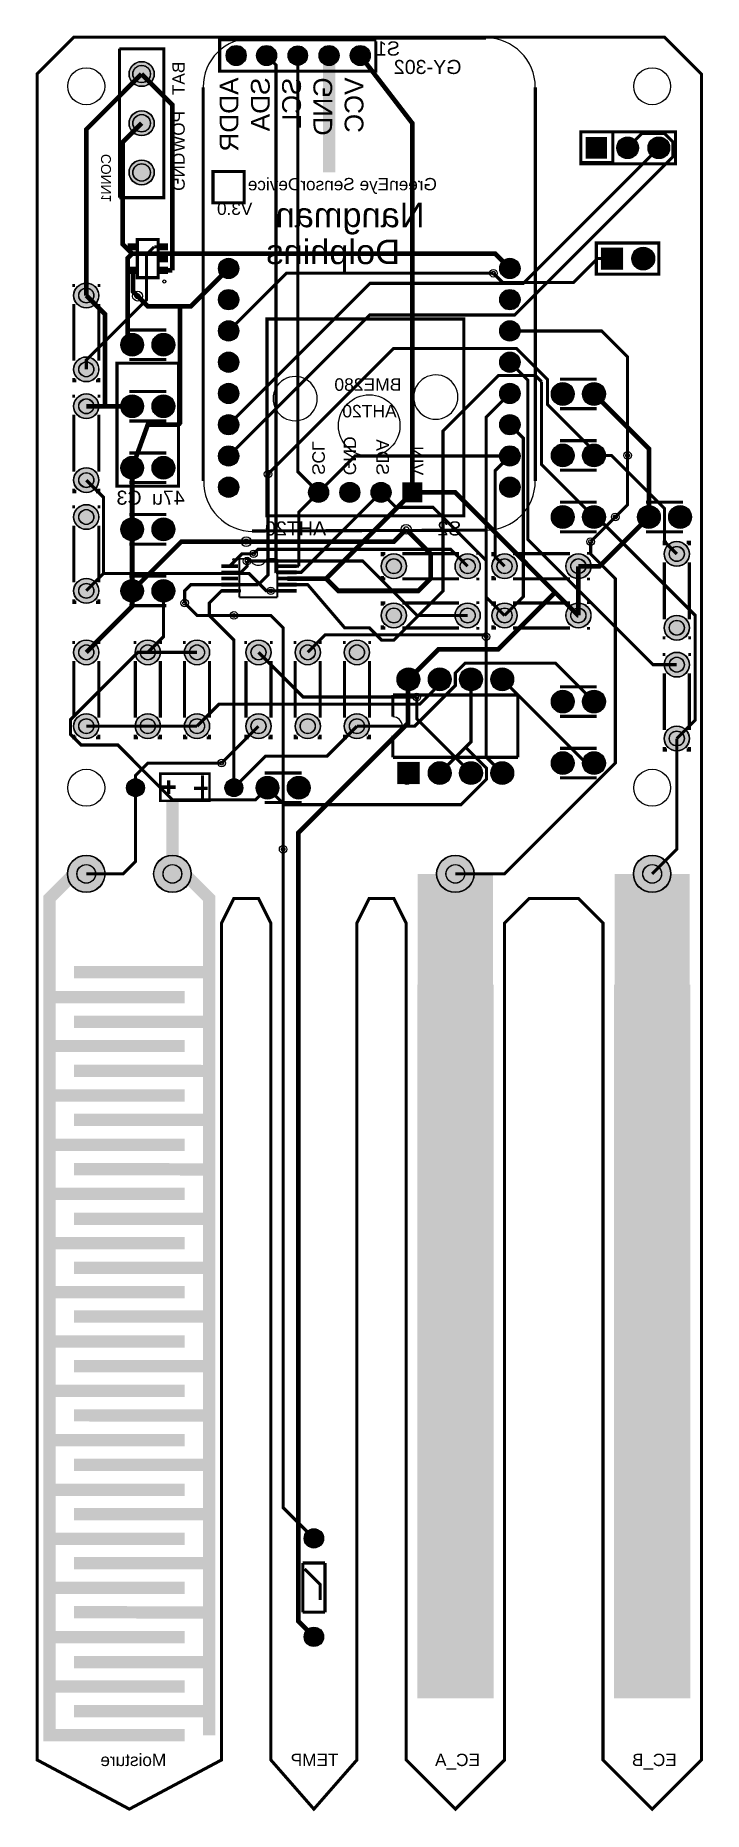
# Model space of a CAD drawing. Header units: millimetres. Extents: x 0 to 54, y -132 to 12.
import ezdxf

# ---------------------------------------------------------------- set-up
doc = ezdxf.new("R2010")
doc.units = ezdxf.units.MM
for name, color, linetype, true_color in [('BoardOutLine', 7, 'Continuous', 0xff00ff), ('BottomLayer', 7, 'Continuous', 0x0000ff), ('BottomSilkLayer', 7, 'Continuous', 0x66cc33), ('BottomSolderMaskLayer', 7, 'Continuous', 0xaa00ff), ('Document', 7, 'Continuous', 0xffffff), ('Hole', 7, 'Continuous', 0x222222), ('Multi-Layer', 7, 'Continuous', 0xc0c0c0), ('TopLayer', 7, 'Continuous', 0xff0000), ('TopPasteMaskLayer', 7, 'Continuous', 0x808080), ('TopSilkLayer', 7, 'Continuous', 0xffcc00), ('TopSolderMaskLayer', 7, 'Continuous', 0x800080)]:
    doc.layers.add(name, color=color, linetype=linetype, true_color=true_color)
doc.styles.get("Standard").update_dxf_attribs({"font": 'arial.ttf'})

msp = doc.modelspace()

# ---------------------------------------------------------------- texts
at = {"layer": 'BottomSilkLayer', "text_generation_flag": 2}
for s, height, p in [('S1', 1.143002286004572, (29.5, 10.499999999999886)), ('GY-302', 1.143002286004572, (34.5, 9)), ('GreenEye SensorDevice', 1, (32.500076200152535, -0.4500127000253542)), ('V3.0', 1, (17.500076200152535, -2.450012700025468)), ('Nangman', 2, (31.500076200152535, -3.450012700025354)), ('Dolphins', 2, (29.500076200152535, -6.450012700025468)), ('BME280', 1.0160020320040641, (29.610998221996397, -16.74511049022101)), ('AHT20', 1.0160020320040641, (29.22999745999482, -18.904114808229565)), ('C3', 1.143002286004572, (8.5, -26)), ('47u', 1.143002286004572, (12.000127000253997, -26)), ('AHT20', 1.143002286004572, (23.5, -28.5)), ('S2', 1.143002286004572, (34.5, -28.5)), ('Moisture', 1, (10.500127000253997, -128.5001270002541)), ('TEMP', 1, (24.500127000253997, -128.5001270002541)), ('EC_A', 1, (36, -128.5001270002541)), ('EC_B', 1, (52, -128.5001270002541))]:
    msp.add_text(s, height=height, dxfattribs=at).set_placement(p)
for s, height, rotation, p in [('BAT', 1, 90, (12, 10)), ('ADDR', 1.5240030480060962, 90, (16.367411734823463, 8.721996443992794)), ('VCC', 1.5240030480060962, 90, (26.52743205486422, 8.721996443992794)), ('SDA', 1.5240030480060962, 90, (18.907416814833596, 8.721996443992794)), ('SCL', 1.5240030480060962, 90, (21.447421894843956, 8.721996443992794)), ('GND', 1.5240030480060962, 90, (23.98742697485409, 8.721996443992794)), ('POW', 1, 90, (12, 5.999999999999886)), ('CONN1', 0.8, 90, (6, 2.5)), ('GND', 1, 270, (11, -0.5)), ('SCL', 1.0160020320040641, 270, (22.37198374396735, -23.603124206248367)), ('GND', 1.0160020320040641, 270, (24.91198882397748, -23.603124206248367)), ('SDA', 1.0160020320040641, 270, (27.57899415798829, -23.603124206248367)), ('VIN', 1.0160020320040641, 270, (30.372999745999323, -23.603124206248367))]:
    msp.add_text(s, height=height, rotation=rotation, dxfattribs=at).set_placement(p)

# ---------------------------------------------------------------- hatches: boundary and pattern name
at = {"layer": 'BottomSolderMaskLayer'}
for points in [[(15.369189738379637, 10.499999999999886, 1), (16.994792989586138, 10.499999999999886, 1)], [(17.840614681229447, 10.499999999999886, 1), (19.466217932435946, 10.499999999999886, 1)], [(20.40601981203968, 10.499999999999886, 1), (21.980822961645977, 10.499999999999886, 1)], [(22.920624841249712, 10.499999999999886, 1), (24.54622809245621, 10.499999999999886, 1)], [(25.460629921259844, 10.499999999999886, 1), (27.086233172466343, 10.499999999999886, 1)], [(7.474599949199899, 9, 1), (9.525400050800101, 9, 1)], [(7.474599949199899, 5, 1), (9.525400050800101, 5, 1)], [(44.584975496326706, 3.8750194236630477), (46.33501434365303, 3.8750194236630477), (46.33501434365303, 2.1249805763368386), (44.584975496326706, 2.1249805763368386)], [(47.1249936499873, 3, 1), (48.8750063500127, 3, 1)], [(49.664998729997436, 3, 1), (51.41501143002283, 3, 1)], [(7.474599949199899, 1, 1), (9.525400050800101, 1, 1)], [(45.80459740919491, -5.074599949199978), (47.65539751079518, -5.074599949199978), (47.65539751079518, -6.925400050800135), (45.80459740919491, -6.925400050800135)], [(48.34460248920485, -6, 1), (50.19540259080505, -6, 1)], [(14.744577089154188, -6.799974599949223, 1), (16.39537719075439, -6.799974599949223, 1)], [(37.60462280924561, -6.799974599949223, 1), (39.25542291084581, -6.799974599949223, 1)], [(2.9745999491998987, -9, 1), (5.025400050800101, -9, 1)], [(14.744577089154188, -9.339979679959356, 1), (16.39537719075439, -9.339979679959356, 1)], [(37.60462280924561, -9.339979679959356, 1), (39.25542291084581, -9.339979679959356, 1)], [(14.744577089154188, -11.879984759969489, 1), (16.39537719075439, -11.879984759969489, 1)], [(37.60462280924561, -11.879984759969489, 1), (39.25542291084581, -11.879984759969489, 1)], [(6.804597409194946, -13, 1), (8.655397510795149, -13, 1)], [(9.344602489205078, -13, 1), (11.195402590805282, -13, 1)], [(2.9745999491998987, -15, 1), (5.025400050800101, -15, 1)], [(14.744577089154188, -14.419989839979621, 1), (16.39537719075439, -14.419989839979621, 1)], [(37.60462280924561, -14.419989839979621, 1), (39.25542291084581, -14.419989839979621, 1)], [(2.973583947167924, -18.001117602235126, 1), (5.024384048768127, -18.001117602235126, 1)], [(6.804597409194946, -18, 1), (8.655397510795149, -18, 1)], [(9.344602489205078, -18, 1), (11.195402590805282, -18, 1)], [(14.744577089154188, -16.959994919989867, 1), (16.39537719075439, -16.959994919989867, 1)], [(37.60462280924561, -16.959994919989867, 1), (39.25542291084581, -16.959994919989867, 1)], [(41.80459740919495, -17, 1), (43.65539751079515, -17, 1)], [(44.34460248920508, -17, 1), (46.19540259080528, -17, 1)], [(14.744577089154188, -19.5, 1), (16.39537719075439, -19.5, 1)], [(37.60462280924561, -19.5, 1), (39.25542291084581, -19.5, 1)], [(14.744577089154188, -22.040005080010133, 1), (16.39537719075439, -22.040005080010133, 1)], [(37.60462280924561, -22.040005080010133, 1), (39.25542291084581, -22.040005080010133, 1)], [(41.80459740919495, -22, 1), (43.65539751079515, -22, 1)], [(44.34460248920508, -22, 1), (46.19540259080528, -22, 1)], [(2.973583947167924, -24.00111760223524, 1), (5.024384048768127, -24.00111760223524, 1)], [(6.804597409194946, -23, 1), (8.655397510795149, -23, 1)], [(9.344602489205078, -23, 1), (11.195402590805282, -23, 1)], [(14.744577089154188, -24.580010160020265, 1), (16.39537719075439, -24.580010160020265, 1)], [(22.067183134366125, -25.000127000253997, 1), (23.692786385572624, -25.000127000253997, 1)], [(24.607188214376258, -25.000127000253997, 1), (26.232791465582757, -25.000127000253997, 1)], [(27.147193294386618, -25.000127000253997, 1), (28.772796545593117, -25.000127000253997, 1)], [(31.312801625603242, -25.812793158919703), (31.312801625603242, -24.18718990771322), (29.687198374396758, -24.18718990771322), (29.687198374396758, -25.812793158919703)], [(37.60462280924561, -24.580010160020265, 1), (39.25542291084581, -24.580010160020265, 1)], [(2.9745999491998987, -27, 1), (5.025400050800101, -27, 1)], [(6.804597409194946, -28, 1), (8.655397510795149, -28, 1)], [(9.344602489205078, -28, 1), (11.195402590805282, -28, 1)], [(41.80459740919495, -27, 1), (43.65539751079515, -27, 1)], [(44.34460248920508, -27, 1), (46.19540259080528, -27, 1)], [(48.80459740919495, -27, 1), (50.65539751079515, -27, 1)], [(51.34460248920508, -27, 1), (53.19540259080528, -27, 1)], [(27.9745999491999, -31, 1), (30.0254000508001, -31, 1)], [(33.9745999491999, -31, 1), (36.0254000508001, -31, 1)], [(36.9745999491999, -31, 1), (39.0254000508001, -31, 1)], [(42.9745999491999, -31, 1), (45.0254000508001, -31, 1)], [(50.9745999491999, -30, 1), (53.0254000508001, -30, 1)], [(2.9745999491998987, -33, 1), (5.025400050800101, -33, 1)], [(6.804597409194946, -33, 1), (8.655397510795149, -33, 1)], [(9.344602489205078, -33, 1), (11.195402590805282, -33, 1)], [(27.9745999491999, -35, 1), (30.0254000508001, -35, 1)], [(33.9745999491999, -35, 1), (36.0254000508001, -35, 1)], [(36.9745999491999, -35, 1), (39.0254000508001, -35, 1)], [(42.9745999491999, -35, 1), (45.0254000508001, -35, 1)], [(50.9745999491999, -36, 1), (53.0254000508001, -36, 1)], [(2.9745999491998987, -38.000000000000114, 1), (5.025400050800101, -38.000000000000114, 1)], [(7.974599949199899, -38.000000000000114, 1), (10.025400050800101, -38.000000000000114, 1)], [(11.974599949199899, -38.000000000000114, 1), (14.025400050800101, -38.000000000000114, 1)], [(16.9745999491999, -38.000000000000114, 1), (19.0254000508001, -38.000000000000114, 1)], [(20.9745999491999, -38.000000000000114, 1), (23.0254000508001, -38.000000000000114, 1)], [(24.9745999491999, -38.000000000000114, 1), (27.0254000508001, -38.000000000000114, 1)], [(50.9745999491999, -39, 1), (53.0254000508001, -39, 1)], [(29.264986029972214, -40.1899923799848, 1), (31.114998729997616, -40.1899923799848, 1)], [(31.804991109982346, -40.1899923799848, 1), (33.65500381000775, -40.1899923799848, 1)], [(34.34499618999248, -40.1899923799848, 1), (36.19500889001788, -40.1899923799848, 1)], [(36.88500127000261, -40.1899923799848, 1), (38.735013970028014, -40.1899923799848, 1)], [(41.80459740919495, -42, 1), (43.65539751079515, -42, 1)], [(44.34460248920508, -42, 1), (46.19540259080528, -42, 1)], [(2.9745999491998987, -44, 1), (5.025400050800101, -44, 1)], [(7.974599949199899, -44, 1), (10.025400050800101, -44, 1)], [(11.974599949199899, -44, 1), (14.025400050800101, -44, 1)], [(16.9745999491999, -44, 1), (19.0254000508001, -44, 1)], [(20.9745999491999, -44, 1), (23.0254000508001, -44, 1)], [(24.9745999491999, -44, 1), (27.0254000508001, -44, 1)], [(50.9745999491999, -45, 1), (53.0254000508001, -45, 1)], [(41.80459740919495, -47.000000000000114, 1), (43.65539751079515, -47.000000000000114, 1)], [(44.34460248920508, -47.000000000000114, 1), (46.19540259080528, -47.000000000000114, 1)], [(29.26498602997185, -46.885001270002476), (31.11499872999775, -46.885001270002476), (31.11499872999775, -48.73501397002792), (29.26498602997185, -48.73501397002792)], [(31.804991109982346, -47.81000762001531, 1), (33.65500381000775, -47.81000762001531, 1)], [(34.34499618999248, -47.81000762001531, 1), (36.19500889001788, -47.81000762001531, 1)], [(36.88500127000261, -47.81000762001531, 1), (38.735013970028014, -47.81000762001531, 1)], [(7.2748729997460035, -49, 1), (8.724872999746003, -49, 1)], [(15.274872999746004, -49, 1), (16.724872999746005, -49, 1)], [(17.80459740919472, -49, 1), (19.65539751079492, -49, 1)], [(20.344602489204853, -49, 1), (22.195402590805053, -49, 1)], [(2.474599949199898, -56.000000000000114, 1), (5.525400050800102, -56.000000000000114, 1)], [(9.474599949199899, -56.000000000000114, 1), (12.525400050800101, -56.000000000000114, 1)], [(32.4745999491999, -56.000000000000114, 1), (35.5254000508001, -56.000000000000114, 1)], [(48.474599949200126, -56.000000000000114, 1), (51.52540005080033, -56.000000000000114, 1)], [(21.71272542545085, -110.000127000254, 1), (23.287528575057145, -110.000127000254, 1)], [(21.71272542545085, -118.000127000254, 1), (23.287528575057145, -118.000127000254, 1)]]:
    msp.add_hatch(color=256, dxfattribs=at).paths.add_polyline_path(points)
at = {"layer": 'Document'}
for points in [[(10.97299974599946, -49.093040386080816), (10.133020066040217, -49.09309118618239), (10.132969265938527, -48.81308102616208), (10.97299974599946, -48.81308102616208), (11.252984505968925, -48.81305562611135), (11.252984505968925, -49.09309118618239)], [(10.832994665989418, -48.672999745999505), (10.832994665989418, -49.51305562611128), (10.553009906019724, -49.51303022606044), (10.55298450596888, -48.67302514605035), (10.553009906019724, -48.39304038608077), (10.832994665989418, -48.3930657861315)], [(13.026974853949696, -48.906959613919184), (13.866954533909166, -48.90690881381761), (13.867005334010628, -49.18691897383803), (13.026974853949696, -49.18691897383803), (12.74699009398023, -49.186944373888764), (12.74699009398023, -48.90690881381761)]]:
    msp.add_hatch(color=256, dxfattribs=at).paths.add_polyline_path(points)
at = {"layer": 'Multi-Layer'}
for points in [[(15.41998983997984, 10.499999999999886, 1), (16.943992887985935, 10.499999999999886, 1)], [(17.89141478282965, 10.499999999999886, 1), (19.415417830835743, 10.499999999999886, 1)], [(20.431419862839782, 10.499999999999886, 1), (21.955422910845876, 10.499999999999886, 1)], [(22.971424942849914, 10.499999999999886, 1), (24.495427990856008, 10.499999999999886, 1)], [(25.511430022860047, 10.499999999999886, 1), (27.03543307086614, 10.499999999999886, 1)], [(7.5, 9, 1), (9.5, 9, 1)], [(7.5, 5, 1), (9.5, 5, 1)], [(44.60998221996442, 3.8500127000253315), (46.31000762001531, 3.8500127000253315), (46.31000762001531, 2.149987299974555), (44.60998221996442, 2.149987299974555)], [(47.15, 3, 1), (48.85, 3, 1)], [(49.69000508001013, 3, 1), (51.390005080010134, 3, 1)], [(7.5, 1, 1), (9.5, 1, 1)], [(45.829997459994956, -5.100000000000023), (47.62999745999491, -5.100000000000023), (47.62999745999491, -6.900000000000091), (45.829997459994956, -6.900000000000091)], [(48.370002540004954, -6, 1), (50.17000254000495, -6, 1)], [(14.769977139954289, -6.799974599949223, 1), (16.36997713995429, -6.799974599949223, 1)], [(37.63002286004571, -6.799974599949223, 1), (39.23002286004571, -6.799974599949223, 1)], [(3, -9, 1), (5, -9, 1)], [(14.769977139954289, -9.339979679959356, 1), (16.36997713995429, -9.339979679959356, 1)], [(37.63002286004571, -9.339979679959356, 1), (39.23002286004571, -9.339979679959356, 1)], [(14.769977139954289, -11.879984759969489, 1), (16.36997713995429, -11.879984759969489, 1)], [(37.63002286004571, -11.879984759969489, 1), (39.23002286004571, -11.879984759969489, 1)], [(6.829997459995047, -13, 1), (8.629997459995048, -13, 1)], [(9.37000254000518, -13, 1), (11.17000254000518, -13, 1)], [(3, -15, 1), (5, -15, 1)], [(14.769977139954289, -14.419989839979621, 1), (16.36997713995429, -14.419989839979621, 1)], [(37.63002286004571, -14.419989839979621, 1), (39.23002286004571, -14.419989839979621, 1)], [(2.9989839979680255, -18.001117602235126, 1), (4.9989839979680255, -18.001117602235126, 1)], [(6.829997459995047, -18, 1), (8.629997459995048, -18, 1)], [(9.37000254000518, -18, 1), (11.17000254000518, -18, 1)], [(14.769977139954289, -16.959994919989867, 1), (16.36997713995429, -16.959994919989867, 1)], [(37.63002286004571, -16.959994919989867, 1), (39.23002286004571, -16.959994919989867, 1)], [(41.82999745999505, -17, 1), (43.629997459995046, -17, 1)], [(44.37000254000518, -17, 1), (46.17000254000518, -17, 1)], [(14.769977139954289, -19.5, 1), (16.36997713995429, -19.5, 1)], [(37.63002286004571, -19.5, 1), (39.23002286004571, -19.5, 1)], [(14.769977139954289, -22.040005080010133, 1), (16.36997713995429, -22.040005080010133, 1)], [(37.63002286004571, -22.040005080010133, 1), (39.23002286004571, -22.040005080010133, 1)], [(41.82999745999505, -22, 1), (43.629997459995046, -22, 1)], [(44.37000254000518, -22, 1), (46.17000254000518, -22, 1)], [(2.9989839979680255, -24.00111760223524, 1), (4.9989839979680255, -24.00111760223524, 1)], [(6.829997459995047, -23, 1), (8.629997459995048, -23, 1)], [(9.37000254000518, -23, 1), (11.17000254000518, -23, 1)], [(14.769977139954289, -24.580010160020265, 1), (16.36997713995429, -24.580010160020265, 1)], [(22.117983235966328, -25.000127000253997, 1), (23.64198628397242, -25.000127000253997, 1)], [(24.65798831597646, -25.000127000253997, 1), (26.181991363982554, -25.000127000253997, 1)], [(27.19799339598682, -25.000127000253997, 1), (28.721996443992914, -25.000127000253997, 1)], [(31.262001524002926, -25.762001524003153), (31.262001524002926, -24.237998475997074), (29.737998475996847, -24.237998475997074), (29.737998475996847, -25.762001524003153)], [(37.63002286004571, -24.580010160020265, 1), (39.23002286004571, -24.580010160020265, 1)], [(3, -27, 1), (5, -27, 1)], [(6.829997459995047, -28, 1), (8.629997459995048, -28, 1)], [(9.37000254000518, -28, 1), (11.17000254000518, -28, 1)], [(41.82999745999505, -27, 1), (43.629997459995046, -27, 1)], [(44.37000254000518, -27, 1), (46.17000254000518, -27, 1)], [(48.82999745999505, -27, 1), (50.629997459995046, -27, 1)], [(51.37000254000518, -27, 1), (53.17000254000518, -27, 1)], [(28, -31, 1), (30, -31, 1)], [(34, -31, 1), (36, -31, 1)], [(37, -31, 1), (39, -31, 1)], [(43, -31, 1), (45, -31, 1)], [(51, -30, 1), (53, -30, 1)], [(3, -33, 1), (5, -33, 1)], [(6.829997459995047, -33, 1), (8.629997459995048, -33, 1)], [(9.37000254000518, -33, 1), (11.17000254000518, -33, 1)], [(28, -35, 1), (30, -35, 1)], [(34, -35, 1), (36, -35, 1)], [(37, -35, 1), (39, -35, 1)], [(43, -35, 1), (45, -35, 1)], [(51, -36, 1), (53, -36, 1)], [(3, -38.000000000000114, 1), (5, -38.000000000000114, 1)], [(8, -38.000000000000114, 1), (10, -38.000000000000114, 1)], [(12, -38.000000000000114, 1), (14, -38.000000000000114, 1)], [(17, -38.000000000000114, 1), (19, -38.000000000000114, 1)], [(21, -38.000000000000114, 1), (23, -38.000000000000114, 1)], [(25, -38.000000000000114, 1), (27, -38.000000000000114, 1)], [(51, -39, 1), (53, -39, 1)], [(29.289992379984916, -40.1899923799848, 1), (31.089992379984913, -40.1899923799848, 1)], [(31.82999745999505, -40.1899923799848, 1), (33.629997459995046, -40.1899923799848, 1)], [(34.37000254000518, -40.1899923799848, 1), (36.17000254000518, -40.1899923799848, 1)], [(36.910007620015314, -40.1899923799848, 1), (38.71000762001531, -40.1899923799848, 1)], [(41.82999745999505, -42, 1), (43.629997459995046, -42, 1)], [(44.37000254000518, -42, 1), (46.17000254000518, -42, 1)], [(3, -44, 1), (5, -44, 1)], [(8, -44, 1), (10, -44, 1)], [(12, -44, 1), (14, -44, 1)], [(17, -44, 1), (19, -44, 1)], [(21, -44, 1), (23, -44, 1)], [(25, -44, 1), (27, -44, 1)], [(51, -45, 1), (53, -45, 1)], [(41.82999745999505, -47.000000000000114, 1), (43.629997459995046, -47.000000000000114, 1)], [(44.37000254000518, -47.000000000000114, 1), (46.17000254000518, -47.000000000000114, 1)], [(29.289992379984824, -46.91000762001522), (31.089992379985006, -46.91000762001522), (31.089992379985006, -48.71000762001529), (29.289992379984824, -48.71000762001529)], [(31.82999745999505, -47.81000762001531, 1), (33.629997459995046, -47.81000762001531, 1)], [(34.37000254000518, -47.81000762001531, 1), (36.17000254000518, -47.81000762001531, 1)], [(36.910007620015314, -47.81000762001531, 1), (38.71000762001531, -47.81000762001531, 1)], [(7.299872999746003, -49, 1), (8.699872999746002, -49, 1)], [(15.299872999746004, -49, 1), (16.699872999746002, -49, 1)], [(17.82999745999482, -49, 1), (19.62999745999482, -49, 1)], [(20.370002540004954, -49, 1), (22.17000254000495, -49, 1)], [(2.5, -56.000000000000114, 1), (5.5, -56.000000000000114, 1)], [(9.5, -56.000000000000114, 1), (12.5, -56.000000000000114, 1)], [(32.5, -56.000000000000114, 1), (35.5, -56.000000000000114, 1)], [(48.50000000000023, -56.000000000000114, 1), (51.50000000000023, -56.000000000000114, 1)], [(21.73812547625095, -110.000127000254, 1), (23.262128524257044, -110.000127000254, 1)], [(21.73812547625095, -118.000127000254, 1), (23.262128524257044, -118.000127000254, 1)]]:
    msp.add_hatch(color=256, dxfattribs=at).paths.add_polyline_path(points)
at = {"layer": 'TopLayer'}
for points in [[(8.199237998476065, -4.774472948945913), (8.199237998476065, -5.32448564897129), (7.399237998475883, -5.32448564897129), (7.399237998475883, -4.774472948945913)], [(10.599237998476156, -4.774472948945913), (10.599237998476156, -5.32448564897129), (9.799237998475974, -5.32448564897129), (9.799237998475974, -4.774472948945913)], [(10.599237998476156, -5.724485648971267), (10.599237998476156, -6.274498348996644), (9.799237998475974, -6.274498348996644), (9.799237998475974, -5.724485648971267)], [(8.199237998476065, -6.674498348996735), (8.199237998476065, -7.224511049022112), (7.399237998475883, -7.224511049022112), (7.399237998475883, -6.674498348996735)], [(10.599237998476156, -6.674498348996735), (10.599237998476156, -7.224511049022112), (9.799237998475974, -7.224511049022112), (9.799237998475974, -6.674498348996735)], [(16.3000254000508, -30.85011430022871), (16.3000254000508, -31.15013970027951), (15, -31.15013970027951), (15, -30.85011430022871)], [(16.3000254000508, -31.3499872999746), (16.3000254000508, -31.6500127000254), (15, -31.6500127000254), (15, -31.3499872999746)], [(21.000025400050845, -30.849860299720604), (21.000025400050845, -31.149885699771403), (19.700000000000045, -31.149885699771403), (19.700000000000045, -30.849860299720604)], [(21.000025400050845, -31.3499872999746), (21.000025400050845, -31.6500127000254), (19.700000000000045, -31.6500127000254), (19.700000000000045, -31.3499872999746)], [(16.3000254000508, -31.849860299720604), (16.3000254000508, -32.1498856997714), (15, -32.1498856997714), (15, -31.849860299720604)], [(16.3000254000508, -32.3499872999746), (16.3000254000508, -32.6500127000254), (15, -32.6500127000254), (15, -32.3499872999746)], [(16.3000254000508, -32.8501143002286), (16.3000254000508, -33.1501397002794), (15, -33.1501397002794), (15, -32.8501143002286)], [(21.000025400050845, -31.850114300228597), (21.000025400050845, -32.1501397002794), (19.700000000000045, -32.1501397002794), (19.700000000000045, -31.850114300228597)], [(21.000025400050845, -32.3499872999746), (21.000025400050845, -32.6500127000254), (19.700000000000045, -32.6500127000254), (19.700000000000045, -32.3499872999746)], [(21.000025400050845, -32.84986029972072), (21.000025400050845, -33.14988569977152), (19.700000000000045, -33.14988569977152), (19.700000000000045, -32.84986029972072)]]:
    msp.add_hatch(color=256, dxfattribs=at).paths.add_polyline_path(points)
at = {"layer": 'TopPasteMaskLayer'}
for points in [[(8.199237998476065, -4.774472948945913), (8.199237998476065, -5.32448564897129), (7.399237998475883, -5.32448564897129), (7.399237998475883, -4.774472948945913)], [(10.599237998476156, -4.774472948945913), (10.599237998476156, -5.32448564897129), (9.799237998475974, -5.32448564897129), (9.799237998475974, -4.774472948945913)], [(10.599237998476156, -5.724485648971267), (10.599237998476156, -6.274498348996644), (9.799237998475974, -6.274498348996644), (9.799237998475974, -5.724485648971267)], [(8.199237998476065, -6.674498348996735), (8.199237998476065, -7.224511049022112), (7.399237998475883, -7.224511049022112), (7.399237998475883, -6.674498348996735)], [(10.599237998476156, -6.674498348996735), (10.599237998476156, -7.224511049022112), (9.799237998475974, -7.224511049022112), (9.799237998475974, -6.674498348996735)], [(16.3000254000508, -30.85011430022871), (16.3000254000508, -31.15013970027951), (15, -31.15013970027951), (15, -30.85011430022871)], [(16.3000254000508, -31.3499872999746), (16.3000254000508, -31.6500127000254), (15, -31.6500127000254), (15, -31.3499872999746)], [(21.000025400050845, -30.849860299720604), (21.000025400050845, -31.149885699771403), (19.700000000000045, -31.149885699771403), (19.700000000000045, -30.849860299720604)], [(21.000025400050845, -31.3499872999746), (21.000025400050845, -31.6500127000254), (19.700000000000045, -31.6500127000254), (19.700000000000045, -31.3499872999746)], [(16.3000254000508, -31.849860299720604), (16.3000254000508, -32.1498856997714), (15, -32.1498856997714), (15, -31.849860299720604)], [(16.3000254000508, -32.3499872999746), (16.3000254000508, -32.6500127000254), (15, -32.6500127000254), (15, -32.3499872999746)], [(16.3000254000508, -32.8501143002286), (16.3000254000508, -33.1501397002794), (15, -33.1501397002794), (15, -32.8501143002286)], [(21.000025400050845, -31.850114300228597), (21.000025400050845, -32.1501397002794), (19.700000000000045, -32.1501397002794), (19.700000000000045, -31.850114300228597)], [(21.000025400050845, -32.3499872999746), (21.000025400050845, -32.6500127000254), (19.700000000000045, -32.6500127000254), (19.700000000000045, -32.3499872999746)], [(21.000025400050845, -32.84986029972072), (21.000025400050845, -33.14988569977152), (19.700000000000045, -33.14988569977152), (19.700000000000045, -32.84986029972072)]]:
    msp.add_hatch(color=256, dxfattribs=at).paths.add_polyline_path(points)
at = {"layer": 'TopSolderMaskLayer'}
for points in [[(15.369189738379637, 10.499999999999886, 1), (16.994792989586138, 10.499999999999886, 1)], [(17.840614681229447, 10.499999999999886, 1), (19.466217932435946, 10.499999999999886, 1)], [(20.40601981203968, 10.499999999999886, 1), (21.980822961645977, 10.499999999999886, 1)], [(22.920624841249712, 10.499999999999886, 1), (24.54622809245621, 10.499999999999886, 1)], [(25.460629921259844, 10.499999999999886, 1), (27.086233172466343, 10.499999999999886, 1)], [(7.474599949199899, 9, 1), (9.525400050800101, 9, 1)], [(7.474599949199899, 5, 1), (9.525400050800101, 5, 1)], [(44.584975496326706, 3.8750194236630477), (46.33501434365303, 3.8750194236630477), (46.33501434365303, 2.1249805763368386), (44.584975496326706, 2.1249805763368386)], [(47.1249936499873, 3, 1), (48.8750063500127, 3, 1)], [(49.664998729997436, 3, 1), (51.41501143002283, 3, 1)], [(7.474599949199899, 1, 1), (9.525400050800101, 1, 1)], [(8.236173289858243, -4.757006784981286), (8.236173289858243, -5.341945361310081), (7.362283939160989, -5.341945361310081), (7.362283939160989, -4.757006784981286)], [(10.63619205779105, -4.757006784981286), (10.63619205779105, -5.341945361310081), (9.762302707093795, -5.341945361310081), (9.762302707093795, -4.757006784981286)], [(10.63619205779105, -5.707022710819615), (10.63619205779105, -6.2919612871484105), (9.762302707093795, -6.2919612871484105), (9.762302707093795, -5.707022710819615)], [(45.80459740919491, -5.074599949199978), (47.65539751079518, -5.074599949199978), (47.65539751079518, -6.925400050800135), (45.80459740919491, -6.925400050800135)], [(48.34460248920485, -6, 1), (50.19540259080505, -6, 1)], [(8.236173289858243, -6.657038636658058), (8.236173289858243, -7.24197721298674), (7.362283939160989, -7.24197721298674), (7.362283939160989, -6.657038636658058)], [(10.63619205779105, -6.657038636658058), (10.63619205779105, -7.24197721298674), (9.762302707093795, -7.24197721298674), (9.762302707093795, -6.657038636658058)], [(14.744577089154188, -6.799974599949223, 1), (16.39537719075439, -6.799974599949223, 1)], [(37.60462280924561, -6.799974599949223, 1), (39.25542291084581, -6.799974599949223, 1)], [(2.9745999491998987, -9, 1), (5.025400050800101, -9, 1)], [(14.744577089154188, -9.339979679959356, 1), (16.39537719075439, -9.339979679959356, 1)], [(37.60462280924561, -9.339979679959356, 1), (39.25542291084581, -9.339979679959356, 1)], [(14.744577089154188, -11.879984759969489, 1), (16.39537719075439, -11.879984759969489, 1)], [(37.60462280924561, -11.879984759969489, 1), (39.25542291084581, -11.879984759969489, 1)], [(6.804597409194946, -13, 1), (8.655397510795149, -13, 1)], [(9.344602489205078, -13, 1), (11.195402590805282, -13, 1)], [(2.9745999491998987, -15, 1), (5.025400050800101, -15, 1)], [(14.744577089154188, -14.419989839979621, 1), (16.39537719075439, -14.419989839979621, 1)], [(37.60462280924561, -14.419989839979621, 1), (39.25542291084581, -14.419989839979621, 1)], [(2.973583947167924, -18.001117602235126, 1), (5.024384048768127, -18.001117602235126, 1)], [(6.804597409194946, -18, 1), (8.655397510795149, -18, 1)], [(9.344602489205078, -18, 1), (11.195402590805282, -18, 1)], [(14.744577089154188, -16.959994919989867, 1), (16.39537719075439, -16.959994919989867, 1)], [(37.60462280924561, -16.959994919989867, 1), (39.25542291084581, -16.959994919989867, 1)], [(41.80459740919495, -17, 1), (43.65539751079515, -17, 1)], [(44.34460248920508, -17, 1), (46.19540259080528, -17, 1)], [(14.744577089154188, -19.5, 1), (16.39537719075439, -19.5, 1)], [(37.60462280924561, -19.5, 1), (39.25542291084581, -19.5, 1)], [(14.744577089154188, -22.040005080010133, 1), (16.39537719075439, -22.040005080010133, 1)], [(37.60462280924561, -22.040005080010133, 1), (39.25542291084581, -22.040005080010133, 1)], [(41.80459740919495, -22, 1), (43.65539751079515, -22, 1)], [(44.34460248920508, -22, 1), (46.19540259080528, -22, 1)], [(2.973583947167924, -24.00111760223524, 1), (5.024384048768127, -24.00111760223524, 1)], [(6.804597409194946, -23, 1), (8.655397510795149, -23, 1)], [(9.344602489205078, -23, 1), (11.195402590805282, -23, 1)], [(14.744577089154188, -24.580010160020265, 1), (16.39537719075439, -24.580010160020265, 1)], [(22.067183134366125, -25.000127000253997, 1), (23.692786385572624, -25.000127000253997, 1)], [(24.607188214376258, -25.000127000253997, 1), (26.232791465582757, -25.000127000253997, 1)], [(27.147193294386618, -25.000127000253997, 1), (28.772796545593117, -25.000127000253997, 1)], [(31.312801625603242, -25.812793158919703), (31.312801625603242, -24.18718990771322), (29.687198374396758, -24.18718990771322), (29.687198374396758, -25.812793158919703)], [(37.60462280924561, -24.580010160020265, 1), (39.25542291084581, -24.580010160020265, 1)], [(2.9745999491998987, -27, 1), (5.025400050800101, -27, 1)], [(6.804597409194946, -28, 1), (8.655397510795149, -28, 1)], [(9.344602489205078, -28, 1), (11.195402590805282, -28, 1)], [(41.80459740919495, -27, 1), (43.65539751079515, -27, 1)], [(44.34460248920508, -27, 1), (46.19540259080528, -27, 1)], [(48.80459740919495, -27, 1), (50.65539751079515, -27, 1)], [(51.34460248920508, -27, 1), (53.19540259080528, -27, 1)], [(27.9745999491999, -31, 1), (30.0254000508001, -31, 1)], [(33.9745999491999, -31, 1), (36.0254000508001, -31, 1)], [(36.9745999491999, -31, 1), (39.0254000508001, -31, 1)], [(42.9745999491999, -31, 1), (45.0254000508001, -31, 1)], [(50.9745999491999, -30, 1), (53.0254000508001, -30, 1)], [(16.33255207155571, -30.84838206549864), (16.33255207155571, -31.151871935009467), (14.967475870435692, -31.151871935009467), (14.967475870435692, -30.84838206549864)], [(16.33255207155571, -31.34825506524453), (16.33255207155571, -31.65174493475547), (14.967475870435692, -31.65174493475547), (14.967475870435692, -31.34825506524453)], [(21.110094437393172, -30.843998253257155), (21.110094437393172, -31.15574774623485), (19.589930962657718, -31.15574774623485), (19.589930962657718, -30.843998253257155)], [(21.110094437393172, -31.34412525351115), (21.110094437393172, -31.655874746488962), (19.589930962657718, -31.655874746488962), (19.589930962657718, -31.34412525351115)], [(2.9745999491998987, -33, 1), (5.025400050800101, -33, 1)], [(6.804597409194946, -33, 1), (8.655397510795149, -33, 1)], [(9.344602489205078, -33, 1), (11.195402590805282, -33, 1)], [(16.33255207155571, -31.848128064990533), (16.33255207155571, -32.15161793450136), (14.967475870435692, -32.15161793450136), (14.967475870435692, -31.848128064990533)], [(16.33255207155571, -32.34825506524453), (16.33255207155571, -32.65174493475547), (14.967475870435692, -32.65174493475547), (14.967475870435692, -32.34825506524453)], [(16.33255207155571, -32.84838206549853), (16.33255207155571, -33.15187193500947), (14.967475870435692, -33.15187193500947), (14.967475870435692, -32.84838206549853)], [(21.110094437393172, -31.84425225376515), (21.110094437393172, -32.15600174674296), (19.589930962657718, -32.15600174674296), (19.589930962657718, -31.84425225376515)], [(21.110094437393172, -32.34412525351115), (21.110094437393172, -32.65587474648885), (19.589930962657718, -32.65587474648885), (19.589930962657718, -32.34412525351115)], [(21.110094437393172, -32.843998253257155), (21.110094437393172, -33.155747746234965), (19.589930962657718, -33.155747746234965), (19.589930962657718, -32.843998253257155)], [(27.9745999491999, -35, 1), (30.0254000508001, -35, 1)], [(33.9745999491999, -35, 1), (36.0254000508001, -35, 1)], [(36.9745999491999, -35, 1), (39.0254000508001, -35, 1)], [(42.9745999491999, -35, 1), (45.0254000508001, -35, 1)], [(50.9745999491999, -36, 1), (53.0254000508001, -36, 1)], [(2.9745999491998987, -38.000000000000114, 1), (5.025400050800101, -38.000000000000114, 1)], [(7.974599949199899, -38.000000000000114, 1), (10.025400050800101, -38.000000000000114, 1)], [(11.974599949199899, -38.000000000000114, 1), (14.025400050800101, -38.000000000000114, 1)], [(16.9745999491999, -38.000000000000114, 1), (19.0254000508001, -38.000000000000114, 1)], [(20.9745999491999, -38.000000000000114, 1), (23.0254000508001, -38.000000000000114, 1)], [(24.9745999491999, -38.000000000000114, 1), (27.0254000508001, -38.000000000000114, 1)], [(50.9745999491999, -39, 1), (53.0254000508001, -39, 1)], [(29.264986029972214, -40.1899923799848, 1), (31.114998729997616, -40.1899923799848, 1)], [(31.804991109982346, -40.1899923799848, 1), (33.65500381000775, -40.1899923799848, 1)], [(34.34499618999248, -40.1899923799848, 1), (36.19500889001788, -40.1899923799848, 1)], [(36.88500127000261, -40.1899923799848, 1), (38.735013970028014, -40.1899923799848, 1)], [(41.80459740919495, -42, 1), (43.65539751079515, -42, 1)], [(44.34460248920508, -42, 1), (46.19540259080528, -42, 1)], [(2.9745999491998987, -44, 1), (5.025400050800101, -44, 1)], [(7.974599949199899, -44, 1), (10.025400050800101, -44, 1)], [(11.974599949199899, -44, 1), (14.025400050800101, -44, 1)], [(16.9745999491999, -44, 1), (19.0254000508001, -44, 1)], [(20.9745999491999, -44, 1), (23.0254000508001, -44, 1)], [(24.9745999491999, -44, 1), (27.0254000508001, -44, 1)], [(50.9745999491999, -45, 1), (53.0254000508001, -45, 1)], [(41.80459740919495, -47.000000000000114, 1), (43.65539751079515, -47.000000000000114, 1)], [(44.34460248920508, -47.000000000000114, 1), (46.19540259080528, -47.000000000000114, 1)], [(29.26498602997185, -46.885001270002476), (31.11499872999775, -46.885001270002476), (31.11499872999775, -48.73501397002792), (29.26498602997185, -48.73501397002792)], [(31.804991109982346, -47.81000762001531, 1), (33.65500381000775, -47.81000762001531, 1)], [(34.34499618999248, -47.81000762001531, 1), (36.19500889001788, -47.81000762001531, 1)], [(36.88500127000261, -47.81000762001531, 1), (38.735013970028014, -47.81000762001531, 1)], [(7.2748729997460035, -49, 1), (8.724872999746003, -49, 1)], [(15.274872999746004, -49, 1), (16.724872999746005, -49, 1)], [(17.80459740919472, -49, 1), (19.65539751079492, -49, 1)], [(20.344602489204853, -49, 1), (22.195402590805053, -49, 1)], [(2.474599949199898, -56.000000000000114, 1), (5.525400050800102, -56.000000000000114, 1)], [(9.474599949199899, -56.000000000000114, 1), (12.525400050800101, -56.000000000000114, 1)], [(32.4745999491999, -56.000000000000114, 1), (35.5254000508001, -56.000000000000114, 1)], [(48.474599949200126, -56.000000000000114, 1), (51.52540005080033, -56.000000000000114, 1)], [(21.71272542545085, -110.000127000254, 1), (23.287528575057145, -110.000127000254, 1)], [(21.71272542545085, -118.000127000254, 1), (23.287528575057145, -118.000127000254, 1)]]:
    msp.add_hatch(color=256, dxfattribs=at).paths.add_polyline_path(points)

# ---------------------------------------------------------------- linework, layer by layer
at = {"layer": 'BoardOutLine', "const_width": 0.25400050800101603}
msp.add_lwpolyline([(3, 12), (51, 12), (54, 9), (54.000508001016215, -128.0010160020321), (50.00000000000023, -132.0000000000001), (45.99949199898401, -128.0010160020321), (45.99949199898401, -60), (44.00050800101599, -58.001016002031974), (40, -58.001016002031974), (38.001016002031974, -60), (38.001016002031974, -128.0010160020321), (34, -132.0000000000001), (30, -128.0010160020321), (30, -60), (29, -58), (27.000254000507994, -58.001016002031974), (26, -60), (26, -128.0000000000001), (22.500000000000227, -132.0000000000001), (22.500000000000227, -132.0000000000001), (19, -128.0000000000001), (19, -128.0000000000001), (19, -60), (18.001016002031974, -58.001016002031974), (16, -58), (14.998729997460032, -60), (14.998729997460032, -128.0010160020321), (7.500635001269984, -131.99898399796803), (0, -128.0010160020321), (0, 9), (3, 12)], close=True, dxfattribs=at)
at = {"layer": 'BottomLayer'}
for points, const_width in [([(4, -9.000025400050845), (4, 4.499847599695272), (8.500127000253997, 8.999974599949155)], 0.38100076200152405), ([(7.729997459995047, -5.590068580137199), (6.949453898907905, -4.8095250190500565), (6.949453898907905, 3.449301498603063), (8.500127000253997, 4.999974599949269)], 0.38100076200152405), ([(48, 2.999974599949155), (49.174244348488855, 4.174218948437897), (50.98348996697996, 4.174218948437897), (51.67970535941072, 3.4780035560071383), (51.67970535941072, 2.2758191516381885), (38.816611633223374, -10.587274574549156), (27.022606045212115, -10.587274574549156), (15.56997713995429, -22.03990347980698)], 0.25400050800101603), ([(50.54000508001013, 2.999974599949155), (39.52984505969016, -8.010185420370817), (27.059690119380093, -8.010185420370817), (15.56997713995429, -19.499898399796848)], 0.25400050800101603), ([(7.729997459995047, -5.590068580137199), (7.363474726949335, -5.956591313182685), (7.363474726949335, -12.63350266700536), (7.729997459995047, -13.000025400050731)], 0.38100076200152405), ([(38.43002286004571, -6.799872999745958), (37.22021844043684, -5.590068580137199), (7.729997459995047, -5.590068580137199)], 0.38100076200152405), ([(15.56997713995429, -6.799872999745958), (12.498348996698041, -9.871501143002206), (11.61950723901441, -9.871501143002206)], 0.38100076200152405), ([(15.56997713995429, -11.879883159766337), (20.256794513589057, -7.193065786131683), (37.09321818643639, -7.193065786131683)], 0.25400050800101603), ([(5.510287020573969, -18.000025400050845), (5.510287020573969, -10.510312420624928), (4, -9.000025400050845)], 0.38100076200152405), ([(11.61950723901441, -9.871501143002206), (8.982981965963972, -9.871501143002206), (8.162560325120694, -9.051079502159041)], 0.38100076200152405), ([(11.61950723901441, -9.880619761239586), (11.61950723901441, -19.354838709677438), (11.5, -19.5)], 0.38100076200152405), ([(38.43002286004571, -11.879984759969489), (45.8799847599696, -11.879984759969489), (48, -14), (48, -22)], 0.25400050800101603), ([(45.98425196850394, -22.00002540005073), (45.64211328422675, -22.00002540005073), (41.49428498857014, -17.852197104394236), (41.49428498857014, -15.820701041402003), (38.97510795021594, -13.30152400304803), (28.976885953772126, -13.30152400304803), (18.77038354076717, -23.50802641605287)], 0.25400050800101603), ([(52, -39.000025400050845), (50.06400812801621, -39.000025400050845), (39.8890017780036, -28.825019050038122), (39.8890017780036, -15.878867157734362), (38.43002286004571, -14.41988823977647)], 0.25400050800101603), ([(3.9989839979680255, -18.00104140208282), (5.509271018541995, -18.00104140208282), (5.510287020573969, -18.000025400050845)], 0.38100076200152405), ([(5.510287020573969, -18.000025400050845), (7.729997459995047, -18.000025400050845)], 0.38100076200152405), ([(7.729997459995047, -23.01244602489203), (9, -19.5), (11.5, -19.5)], 0.38100076200152405), ([(38.43002286004571, -22.03990347980698), (25.840233680467463, -22.03990347980698), (22.88011176022337, -25.000025400050845)], 0.25400050800101603), ([(45.98425196850394, -22.00002540005073), (45.27000254000518, -22.00002540005073)], 0.25400050800101603), ([(52, -30.000025400050845), (51, -29.000025400050845), (51, -26.301778003556024), (46.69824739649471, -22.00002540005073), (45.98425196850394, -22.00002540005073)], 0.25400050800101603), ([(5.407924815849583, -31.592100584201148), (5.407924815849583, -25.40998221996449), (3.9989839979680255, -24.00104140208282)], 0.25400050800101603), ([(38, -35.00002540005073), (36.500127000254, -33.50015240030484), (36.500127000254, -30.528600457200923), (32.185674371348796, -26.214147828295722), (29.174244348488855, -26.214147828295722), (27.960121920243864, -25.000025400050845)], 0.25400050800101603), ([(42.10414020828057, -33.12473964947935), (33.97917195834384, -25.000025400050845), (30.500127000253997, -25.000025400050845)], 0.38100076200152405), ([(44, -31.00002540005073), (45.72999745999482, -31.00002540005073), (49.72999745999505, -27.000025400050845)], 0.38100076200152405), ([(47, -27), (45, -29)], 0.25400050800101603), ([(16.992633985267958, -29.006858013716055), (29, -29), (30, -28)], 0.38100076200152405), ([(35, -31.00002540005073), (33.62306324612655, -29.62308864617728), (17.964439928879983, -29.62308864617728), (17.59639319278631, -29.99113538227084)], 0.25400050800101603), ([(4, -33.000025400050845), (5.407924815849583, -31.592100584201148)], 0.25400050800101603), ([(5.407924815849583, -31.592125984251993), (17.22479044958095, -31.592125984251993), (18.632664465328844, -33), (19, -33)], 0.25400050800101603), ([(17.0695961391923, -30.57711455422907), (26.466344932689935, -30.57711455422907), (30.889255778511597, -35.00002540005073), (35, -35.00002540005073)], 0.25400050800101603), ([(42.10414020828057, -33.12473964947935), (37.46812293624589, -37.7607569215138), (32.61925323850642, -37.7607569215138), (30.470154940310067, -39.909855219710494), (30.189992379984915, -39.909855219710494), (30.189992379984915, -40.19001778003553)], 0.38100076200152405), ([(44, -35.00002540005073), (43.97917195834384, -35.00002540005073), (42.10414020828057, -33.12473964947935)], 0.38100076200152405), ([(16, -35), (13, -35), (12, -34.000000000000114)], 0.25400050800101603), ([(22, -38.000025400050845), (23.42214884429768, -36.57787655575305), (36.35407670815357, -36.57787655575305), (36.500127000254, -36.723926847853704)], 0.25400050800101603), ([(18.72999745999482, -49.000025400050845), (17.749047498095024, -49.980975361950755), (11.014986029972079, -49.980975361950755), (6.557531115062147, -45.52352044704094), (3.5824231648462046, -45.52352044704094), (2.719075438150867, -44.660172720345486), (2.719075438150867, -43.469418338836704), (8.188468376936726, -38.000025400050845), (9, -38.000025400050845)], 0.25400050800101603), ([(13, -38.000025400050845), (9, -38.000025400050845)], 0.25400050800101603), ([(30.860553721107408, -41.62791465582927), (21.627889255778655, -41.62791465582927), (18, -38.000025400050845)], 0.25400050800101603), ([(45.27000254000518, -42.000025400050845), (42.15163830327674, -38.88166116332229), (34.783591567183294, -38.88166116332229), (34, -39.66525273050547), (34, -40.688874777749675), (30.688849377698716, -44.00002540005073), (26, -44.00002540005073)], 0.25400050800101603), ([(13, -44.00002540005073), (14.786385572771223, -42.21363982727962), (31.10337820675636, -42.21363982727962), (32.72999745999505, -40.58702057404116), (32.72999745999505, -40.19001778003553)], 0.25400050800101603), ([(35.27000254000518, -40.19001778003553), (35.27000254000518, -45.27002794005591), (34.83489966979937, -45.70513081026161)], 0.25400050800101603), ([(37.81000762001531, -40.19001778003553), (44.6200152400304, -47.000025400050845), (45.27000254000518, -47.000025400050845)], 0.25400050800101603), ([(9, -44.00002540005073), (4, -44.00002540005073)], 0.25400050800101603), ([(13, -44.00002540005073), (9, -44.00002540005073)], 0.25400050800101603), ([(15, -47.000000000000114), (18, -44)], 0.25400050800101603), ([(16, -49.000025400050845), (18.56286512573024, -46.437160274320604), (23.56286512573024, -46.437160274320604), (26, -44.00002540005073)], 0.25400050800101603), ([(34.83489966979937, -45.70513081026161), (36.54000508001013, -47.41049022098048), (36.54000508001013, -48.28628397256796), (34.451866903733844, -50.374422148844246), (20.104648209296556, -50.374422148844246), (19.417322834645574, -49.687096774193606), (19.41706883413758, -49.687096774193606), (18.72999745999482, -49.000025400050845)], 0.25400050800101603), ([(34.83489966979937, -45.70513081026161), (32.72999745999505, -47.810033020066044)], 0.25400050800101603), ([(34, -123.00000000000011), (34, -56.000000000000114)], 6.102006604013209), ([(50.00000000000023, -123.00000000000011), (50.00000000000023, -56.000000000000114)], 6.102006604013209), ([(22.500127000253997, -110.00002540005084), (20, -107.49989839979685), (20, -54)], 0.25400050800101603), ([(4, -56.000000000000114), (2.999237998476019, -56.000000000000114), (1.0002540005079936, -58.00152400304796), (1.0002540005079936, -64.50647701295406), (1.0002540005079936, -126), (11.998475996952038, -126)], 1), ([(10.999491998984013, -56.0005080010161), (11.999491998984013, -56.0005080010161), (13.999491998984013, -58.00050800101599), (13.999491998984013, -126.00050800101599)], 1), ([(13.999466598933168, -63.9937515875032), (10.10797561595109, -63.9937515875032), (2.9994919989840128, -63.9937515875032)], 1), ([(0.9994919989840128, -66.0257556515113), (11.999466598933168, -66.0257556515113)], 1), ([(13.999466598933168, -68.03233426466852), (2.9994919989840128, -68.03233426466852)], 1), ([(0.9994919989840128, -69.98813817627638), (11.999466598933168, -69.98813817627638)], 1), ([(13.999466598933168, -72.02014224028449), (2.9994919989840128, -72.00053340106683)], 1), ([(0.9994919989840128, -74.01584963169933), (11.999466598933168, -74.01584963169933)], 1), ([(13.999466598933168, -75.99342138684278), (2.9994919989840128, -76.00048260096526)], 1), ([(0.9994919989840128, -78.02542545085089), (11.999466598933168, -78.02542545085089)], 1), ([(13.999466598933168, -80.01414782829568), (2.9994919989840128, -80.00050800101599)], 1), ([(0.9994919989840128, -81.9953517907037), (11.999466598933168, -81.9953517907037)], 1), ([(13.999466598933168, -84.0273558547118), (2.9994919989840128, -84.0273558547118)], 1), ([(0.9994919989840128, -86.00858521717043), (11.999466598933168, -86.00858521717043)], 1), ([(13.999466598933168, -88.01516383032765), (2.9994919989840128, -88.01516383032765)], 1), ([(0.9994919989840128, -89.99636779273567), (11.999466598933168, -89.99636779273567)], 1), ([(13.999466598933168, -91.9775971551943), (2.9994919989840128, -91.9775971551943)], 1), ([(0.9994919989840128, -94.00960121920252), (11.999466598933168, -94.00960121920252)], 1), ([(13.999466598933168, -96.01617983235963), (2.9994919989840128, -96.01617983235963)], 1), ([(0.9994919989840128, -98.01432562865125), (11.999466598933168, -98.01432562865125)], 1), ([(13.999466598933168, -100.01247142494287), (2.9994919989840128, -100.0005080010161)], 1), ([(0.9994919989840128, -102.0106172212345), (11.999466598933168, -102.0106172212345)], 1), ([(13.999466598933168, -104.03009906019815), (2.9994919989840128, -104.03009906019815)], 1), ([(0.9994919989840128, -106.04391668783342), (11.999466598933168, -106.04391668783342)], 1), ([(13.999466598933168, -108.02153924307856), (2.9994919989840128, -108.02153924307856)], 1), ([(0.9994919989840128, -110.03538227076456), (11.999466598933168, -110.03538227076456)], 1), ([(13.999466598933168, -112.01292862585728), (2.9994919989840128, -112.01292862585728)], 1), ([(0.9994919989840128, -114.02677165354339), (11.999466598933168, -114.02677165354339)], 1), ([(13.999466598933168, -116.02255524511054), (2.9994919989840128, -116.00048260096526)], 1), ([(0.9994919989840128, -118.03639827279653), (11.999466598933168, -118.03639827279653)], 1), ([(13.999466598933168, -120.05748031496069), (2.9994919989840128, -120.05748031496069)], 1), ([(0.9994919989840128, -122.03870967741932), (11.999466598933168, -122.03870967741932)], 1), ([(13.999466598933168, -124.04533909067823), (2.9994919989840128, -124.04533909067823)], 1)]:
    msp.add_lwpolyline(points, dxfattribs=dict(at, const_width=const_width))
at = {"layer": 'BottomSilkLayer', "const_width": 0.25400050800101603}
for points in [[(14.843408686817384, 9.22999745999482), (14.843408686817384, 11.770002540005066), (17.129413258826617, 11.770002540005066), (20.177419354838776, 11.770002540005066), (27.5713995427991, 11.770002540005066), (27.543434086868274, 11.770002540005066), (27.543434086868274, 9.22999745999482), (14.843408686817384, 9.22999745999482)], [(34.69100838201666, -26.905003810007656), (34.69100838201666, -10.905003810007656), (18.691008382016662, -10.905003810007656), (18.691008382016662, -26.905003810007656), (34.69100838201666, -26.905003810007656)], [(6.500025400050845, -14.5), (11.5, -14.5), (11.5, -24.5), (6.500025400050845, -24.5), (6.500025400050845, -14.5)]]:
    msp.add_lwpolyline(points, close=True, dxfattribs=at)
for points in [[(6.7000000000000455, -1.050012700025377), (6.7000000000000455, 11.049987299974532)], [(6.7000000000000455, 11.049987299974532), (10.299999999999955, 11.049987299974532), (10.299999999999955, -1.050012700025377), (6.7000000000000455, -1.050012700025377)]]:
    msp.add_lwpolyline(points, dxfattribs=at)
at = {"layer": 'BottomSilkLayer'}
for centre, start, end in [((20.974977542149873, -17.379988167781562), 314.82712101292105, 135.17287898707912), ((32.40883580986633, -17.249152506110363), 314.82712101292105, 135.17287898707912), ((20.97498435777402, -17.37998135215753), 134.82712101292105, 315.1728789870791), ((32.40117181014875, -17.256816505827828), 134.82712101292105, 315.1728789870791)]:
    msp.add_arc(centre, 1.7960629921259845, start, end, dxfattribs=at)
at = {"layer": 'BottomSolderMaskLayer', "const_width": 6.203606807213616}
for points in [[(34, -65.00000000000011), (34, -123.00000000000011)], [(50.00000000000023, -65.00000000000011), (50.00000000000023, -123.00000000000011)]]:
    msp.add_lwpolyline(points, dxfattribs=at)
at = {"layer": 'BottomSolderMaskLayer'}
for centre, radius in [((16.18199136398289, 10.499999999999886), 0.8128016256032513), ((16.18199136398289, 10.499999999999886), 0.48768097536195076), ((18.653416306832696, 10.499999999999886), 0.8128016256032513), ((18.653416306832696, 10.499999999999886), 0.48768097536195076), ((21.19342138684283, 10.499999999999886), 0.7874015748031498), ((21.19342138684283, 10.499999999999886), 0.47244094488188987), ((23.73342646685296, 10.499999999999886), 0.8128016256032513), ((23.73342646685296, 10.499999999999886), 0.48768097536195076), ((26.273431546863094, 10.499999999999886), 0.8128016256032513), ((26.273431546863094, 10.499999999999886), 0.48768097536195076), ((8.5, 9), 1.0254000508001015), ((8.5, 9), 0.7177800355600712), ((8.5, 5), 1.0254000508001015), ((8.5, 5), 0.7177800355600712), ((45.45999491998987, 3), 0.5661936530704181), ((48, 3), 0.8750063500127), ((48, 3), 0.5661936530704181), ((50.54000508001013, 3), 0.8750063500127), ((50.54000508001013, 3), 0.5661936530704181), ((8.5, 1), 1.0254000508001015), ((8.5, 1), 0.7177800355600712), ((46.72999745999482, -6), 0.5655353117157847), ((49.27000254000495, -6), 0.9254000508001016), ((49.27000254000495, -6), 0.5655353117157847), ((15.56997713995429, -6.799974599949223), 0.8254000508001016), ((15.56997713995429, -6.800025400050799), 0.4643006318270701), ((38.43002286004571, -6.799974599949223), 0.8254000508001016), ((38.43002286004571, -6.800025400050799), 0.4643006318270701), ((4, -9), 1.0254000508001015), ((4, -9), 0.615240030480061), ((15.56997713995429, -9.339979679959356), 0.8254000508001016), ((38.43002286004571, -9.339979679959356), 0.8254000508001016), ((15.56997713995429, -9.340030480060932), 0.4643006318270701), ((38.43002286004571, -9.340030480060932), 0.4643006318270701), ((15.56997713995429, -11.879984759969489), 0.8254000508001016), ((15.56997713995429, -11.880035560071065), 0.4643006318270701), ((38.43002286004571, -11.879984759969489), 0.8254000508001016), ((38.43002286004571, -11.880035560071065), 0.4643006318270701), ((7.729997459995047, -13), 0.9254000508001016), ((7.729997459995047, -13), 0.5655353117157847), ((10.27000254000518, -13), 0.9254000508001016), ((10.27000254000518, -13), 0.5655353117157847), ((4, -15), 1.0254000508001015), ((4, -15), 0.615240030480061), ((15.56997713995429, -14.419989839979621), 0.8254000508001016), ((15.56997713995429, -14.420040640081197), 0.4643006318270701), ((38.43002286004571, -14.419989839979621), 0.8254000508001016), ((38.43002286004571, -14.420040640081197), 0.4643006318270701), ((3.9989839979680255, -18.001117602235126), 1.0254000508001015), ((7.729997459995047, -18), 0.9254000508001016), ((10.27000254000518, -18), 0.9254000508001016), ((15.56997713995429, -16.959994919989867), 0.8254000508001016), ((15.56997713995429, -16.960045720091443), 0.4643006318270701), ((38.43002286004571, -16.959994919989867), 0.8254000508001016), ((38.43002286004571, -16.960045720091443), 0.4643006318270701), ((42.72999745999505, -17), 0.9254000508001016), ((42.72999745999505, -17), 0.5655353117157847), ((45.27000254000518, -17), 0.9254000508001016), ((45.27000254000518, -17), 0.5655353117157847), ((3.9989839979680255, -18.001117602235126), 0.615240030480061), ((7.729997459995047, -18), 0.5655353117157847), ((10.27000254000518, -18), 0.5655353117157847), ((15.56997713995429, -19.5), 0.8254000508001016), ((38.43002286004571, -19.5), 0.8254000508001016), ((15.56997713995429, -19.500050800101576), 0.4643006318270701), ((38.43002286004571, -19.500050800101576), 0.4643006318270701), ((15.56997713995429, -22.040005080010133), 0.8254000508001016), ((15.56997713995429, -22.04005588011171), 0.4643006318270701), ((38.43002286004571, -22.040005080010133), 0.8254000508001016), ((38.43002286004571, -22.04005588011171), 0.4643006318270701), ((42.72999745999505, -22), 0.9254000508001016), ((42.72999745999505, -22), 0.5655353117157847), ((45.27000254000518, -22), 0.9254000508001016), ((45.27000254000518, -22), 0.5655353117157847), ((3.9989839979680255, -24.00111760223524), 1.0254000508001015), ((7.729997459995047, -23), 0.9254000508001016), ((7.729997459995047, -23), 0.5655353117157847), ((10.27000254000518, -23), 0.9254000508001016), ((10.27000254000518, -23), 0.5655353117157847), ((3.9989839979680255, -24.00111760223524), 0.615240030480061), ((15.56997713995429, -24.580010160020265), 0.8254000508001016), ((15.56997713995429, -24.58006096012184), 0.4643006318270701), ((22.879984759969375, -25.000127000253997), 0.8128016256032513), ((22.879984759969375, -25.000000000000114), 0.48768097536195076), ((25.419989839979507, -25.000127000253997), 0.8128016256032513), ((25.419989839979507, -25.000000000000114), 0.48768097536195076), ((27.959994919989867, -25.000127000253997), 0.8128016256032513), ((27.959994919989867, -25.000000000000114), 0.48768097536195076), ((30.5, -25.000000000000114), 0.48768097536195076), ((38.43002286004571, -24.580010160020265), 0.8254000508001016), ((38.43002286004571, -24.58006096012184), 0.4643006318270701), ((4, -27), 1.0254000508001015), ((4, -27), 0.615240030480061), ((7.729997459995047, -28), 0.9254000508001016), ((10.27000254000518, -28), 0.9254000508001016), ((42.72999745999505, -27), 0.9254000508001016), ((42.72999745999505, -27), 0.5655353117157847), ((45.27000254000518, -27), 0.9254000508001016), ((45.27000254000518, -27), 0.5655353117157847), ((49.72999745999505, -27), 0.9254000508001016), ((49.72999745999505, -27), 0.5655353117157847), ((52.27000254000518, -27), 0.9254000508001016), ((52.27000254000518, -27), 0.5655353117157847), ((7.729997459995047, -28), 0.5655353117157847), ((10.27000254000518, -28), 0.5655353117157847), ((29, -31), 1.0254000508001015), ((35, -31), 1.0254000508001015), ((38, -31), 1.0254000508001015), ((44, -31), 1.0254000508001015), ((52, -30), 1.0254000508001015), ((52, -30), 0.615240030480061), ((29, -31), 0.615240030480061), ((35, -31), 0.615240030480061), ((38, -31), 0.615240030480061), ((44, -31), 0.615240030480061), ((4, -33), 1.0254000508001015), ((4, -33), 0.615240030480061), ((7.729997459995047, -33), 0.9254000508001016), ((7.729997459995047, -33), 0.5655353117157847), ((10.27000254000518, -33), 0.9254000508001016), ((10.27000254000518, -33), 0.5655353117157847), ((29, -35), 1.0254000508001015), ((29, -35), 0.615240030480061), ((35, -35), 1.0254000508001015), ((35, -35), 0.615240030480061), ((38, -35), 1.0254000508001015), ((38, -35), 0.615240030480061), ((44, -35), 1.0254000508001015), ((44, -35), 0.615240030480061), ((52, -36), 1.0254000508001015), ((52, -36), 0.615240030480061), ((4, -38.000000000000114), 1.0254000508001015), ((4, -38.000000000000114), 0.615240030480061), ((9, -38.000000000000114), 1.0254000508001015), ((9, -38.000000000000114), 0.615240030480061), ((13, -38.000000000000114), 1.0254000508001015), ((13, -38.000000000000114), 0.615240030480061), ((18, -38.000000000000114), 1.0254000508001015), ((18, -38.000000000000114), 0.615240030480061), ((22, -38.000000000000114), 1.0254000508001015), ((22, -38.000000000000114), 0.615240030480061), ((26, -38.000000000000114), 1.0254000508001015), ((26, -38.000000000000114), 0.615240030480061), ((52, -39), 1.0254000508001015), ((52, -39), 0.615240030480061), ((30.189992379984915, -40.1899923799848), 0.9250063500127002), ((30.189992379984915, -40.1899923799848), 0.5138924166737222), ((32.72999745999505, -40.1899923799848), 0.9250063500127002), ((32.72999745999505, -40.1899923799848), 0.5138924166737222), ((35.27000254000518, -40.1899923799848), 0.9250063500127002), ((35.27000254000518, -40.1899923799848), 0.5138924166737222), ((37.81000762001531, -40.1899923799848), 0.9250063500127002), ((37.81000762001531, -40.1899923799848), 0.5138924166737222), ((42.72999745999505, -42), 0.9254000508001016), ((42.72999745999505, -42), 0.5655353117157847), ((45.27000254000518, -42), 0.9254000508001016), ((45.27000254000518, -42), 0.5655353117157847), ((4, -44), 1.0254000508001015), ((9, -44), 1.0254000508001015), ((13, -44), 1.0254000508001015), ((18, -44), 1.0254000508001015), ((22, -44), 1.0254000508001015), ((26, -44), 1.0254000508001015), ((4, -44), 0.615240030480061), ((9, -44), 0.615240030480061), ((13, -44), 0.615240030480061), ((18, -44), 0.615240030480061), ((22, -44), 0.615240030480061), ((26, -44), 0.615240030480061), ((52, -45), 1.0254000508001015), ((52, -45), 0.615240030480061), ((42.72999745999505, -47.000000000000114), 0.9254000508001016), ((45.27000254000518, -47.000000000000114), 0.9254000508001016), ((30.189992379984915, -47.81000762001531), 0.5138924166737222), ((32.72999745999505, -47.81000762001531), 0.9250063500127002), ((32.72999745999505, -47.81000762001531), 0.5138924166737222), ((35.27000254000518, -47.81000762001531), 0.9250063500127002), ((35.27000254000518, -47.81000762001531), 0.5138924166737222), ((37.81000762001531, -47.81000762001531), 0.9250063500127002), ((37.81000762001531, -47.81000762001531), 0.5138924166737222), ((42.72999745999505, -47.000000000000114), 0.5655353117157847), ((45.27000254000518, -47.000000000000114), 0.5655353117157847), ((7.999872999746003, -49), 0.7250000000000001), ((8, -49), 0.41428571428571437), ((15.999872999746003, -49), 0.7250000000000001), ((16, -49), 0.41428571428571437), ((18.72999745999482, -49), 0.9254000508001016), ((18.72999745999482, -49), 0.5655353117157847), ((21.270002540004953, -49), 0.9254000508001016), ((21.270002540004953, -49), 0.5655353117157847), ((4, -56.000000000000114), 1.525400050800102), ((11, -56.000000000000114), 1.525400050800102), ((34, -56.000000000000114), 1.525400050800102), ((50.00000000000023, -56.000000000000114), 1.525400050800102), ((4, -56.000000000000114), 0.7627129404796444), ((11, -56.000000000000114), 0.7627129404796444), ((34, -56.000000000000114), 0.7627129404796444), ((50.00000000000023, -56.000000000000114), 0.7627129404796444), ((22.500127000253997, -110.000127000254), 0.7874015748031498), ((22.500000000000227, -110.00000000000011), 0.46501312335958017), ((22.500127000253997, -118.000127000254), 0.7874015748031498), ((22.500000000000227, -118), 0.46501312335958017)]:
    msp.add_circle(centre, radius, dxfattribs=at)
at = {"layer": 'Document'}
for centre, radius in [((15.282194564389101, -31.009525019050102), 0.10007620015240032), ((30.062992125984238, -48.44500889001779), 0.29997459994919995)]:
    msp.add_circle(centre, radius, dxfattribs=at)
at = {"layer": 'Hole'}
for centre, radius in [((37.09321818643639, -7.193065786131683), 0.15250190500381003), ((8.162560325120694, -9.051079502159041), 0.20500381000762005), ((48, -22), 0.15499110998222), ((18.77038354076717, -23.50802641605287), 0.15250190500381003), ((47, -27), 0.15499110998222), ((17, -29), 0.20500381000762005), ((30, -28), 0.20500381000762005), ((45, -29), 0.15499110998222), ((17.59639319278631, -29.99113538227084), 0.15250190500381003), ((17.0695961391923, -30.57711455422907), 0.15250190500381003), ((19, -33), 0.15250190500381003), ((12, -34.000000000000114), 0.15499110998222), ((16, -35), 0.15499110998222), ((36.500127000254, -36.723926847853704), 0.15250190500381003), ((30.860553721107408, -41.62791465582927), 0.15250190500381003), ((15, -47.000000000000114), 0.15499110998222), ((20, -54), 0.15250190500381003)]:
    msp.add_circle(centre, radius, dxfattribs=at)
at = {"layer": 'Multi-Layer'}
for centre, radius in [((16.18199136398289, 10.499999999999886), 0.7620015240030481), ((16.18199136398289, 10.499999999999886), 0.45720091440182886), ((18.653416306832696, 10.499999999999886), 0.7620015240030481), ((18.653416306832696, 10.499999999999886), 0.45720091440182886), ((21.19342138684283, 10.499999999999886), 0.7620015240030481), ((21.19342138684283, 10.499999999999886), 0.45720091440182886), ((23.73342646685296, 10.499999999999886), 0.7620015240030481), ((23.73342646685296, 10.499999999999886), 0.45720091440182886), ((26.273431546863094, 10.499999999999886), 0.7620015240030481), ((26.273431546863094, 10.499999999999886), 0.45720091440182886), ((4, 8), 1.5000000000000002), ((8.5, 9), 1), ((8.5, 9), 0.7000000000000001), ((50.00000000000023, 8), 1.5000000000000002), ((8.5, 5), 1), ((8.5, 5), 0.7000000000000001), ((45.45999491998987, 3), 0.5500127000254001), ((48, 3), 0.8500000000000001), ((48, 3), 0.5500127000254001), ((50.54000508001013, 3), 0.8500000000000001), ((50.54000508001013, 3), 0.5500127000254001), ((8.5, 1), 1), ((8.5, 1), 0.7000000000000001), ((46.72999745999482, -6), 0.5500127000254001), ((49.27000254000495, -6), 0.9000000000000001), ((49.27000254000495, -6), 0.5500127000254001), ((15.56997713995429, -6.799974599949223), 0.8), ((15.56997713995429, -6.800025400050799), 0.4500127000254001), ((37.09321818643639, -7.193065786131683), 0.30500381000762006), ((38.43002286004571, -6.799974599949223), 0.8), ((38.43002286004571, -6.800025400050799), 0.4500127000254001), ((4, -9), 1), ((4, -9), 0.6000000000000001), ((8.162560325120694, -9.051079502159041), 0.4), ((15.56997713995429, -9.339979679959356), 0.8), ((38.43002286004571, -9.339979679959356), 0.8), ((15.56997713995429, -9.340030480060932), 0.4500127000254001), ((38.43002286004571, -9.340030480060932), 0.4500127000254001), ((15.56997713995429, -11.879984759969489), 0.8), ((15.56997713995429, -11.880035560071065), 0.4500127000254001), ((38.43002286004571, -11.879984759969489), 0.8), ((38.43002286004571, -11.880035560071065), 0.4500127000254001), ((7.729997459995047, -13), 0.9000000000000001), ((7.729997459995047, -13), 0.5500127000254001), ((10.27000254000518, -13), 0.9000000000000001), ((10.27000254000518, -13), 0.5500127000254001), ((4, -15), 1), ((4, -15), 0.6000000000000001), ((15.56997713995429, -14.419989839979621), 0.8), ((15.56997713995429, -14.420040640081197), 0.4500127000254001), ((38.43002286004571, -14.419989839979621), 0.8), ((38.43002286004571, -14.420040640081197), 0.4500127000254001), ((3.9989839979680255, -18.001117602235126), 1), ((7.729997459995047, -18), 0.9000000000000001), ((10.27000254000518, -18), 0.9000000000000001), ((15.56997713995429, -16.959994919989867), 0.8), ((15.56997713995429, -16.960045720091443), 0.4500127000254001), ((38.43002286004571, -16.959994919989867), 0.8), ((38.43002286004571, -16.960045720091443), 0.4500127000254001), ((42.72999745999505, -17), 0.9000000000000001), ((42.72999745999505, -17), 0.5500127000254001), ((45.27000254000518, -17), 0.9000000000000001), ((45.27000254000518, -17), 0.5500127000254001), ((3.9989839979680255, -18.001117602235126), 0.6000000000000001), ((7.729997459995047, -18), 0.5500127000254001), ((10.27000254000518, -18), 0.5500127000254001), ((15.56997713995429, -19.5), 0.8), ((38.43002286004571, -19.5), 0.8), ((15.56997713995429, -19.500050800101576), 0.4500127000254001), ((38.43002286004571, -19.500050800101576), 0.4500127000254001), ((15.56997713995429, -22.040005080010133), 0.8), ((15.56997713995429, -22.04005588011171), 0.4500127000254001), ((38.43002286004571, -22.040005080010133), 0.8), ((38.43002286004571, -22.04005588011171), 0.4500127000254001), ((42.72999745999505, -22), 0.9000000000000001), ((42.72999745999505, -22), 0.5500127000254001), ((45.27000254000518, -22), 0.9000000000000001), ((45.27000254000518, -22), 0.5500127000254001), ((3.9989839979680255, -24.00111760223524), 1), ((7.729997459995047, -23), 0.9000000000000001), ((7.729997459995047, -23), 0.5500127000254001), ((10.27000254000518, -23), 0.9000000000000001), ((10.27000254000518, -23), 0.5500127000254001), ((48, -22), 0.31000762001524007), ((3.9989839979680255, -24.00111760223524), 0.6000000000000001), ((15.56997713995429, -24.580010160020265), 0.8), ((15.56997713995429, -24.58006096012184), 0.4500127000254001), ((18.77038354076717, -23.50802641605287), 0.30500381000762006), ((22.879984759969375, -25.000127000253997), 0.7620015240030481), ((25.419989839979507, -25.000127000253997), 0.7620015240030481), ((27.959994919989867, -25.000127000253997), 0.7620015240030481), ((38.43002286004571, -24.580010160020265), 0.8), ((38.43002286004571, -24.58006096012184), 0.4500127000254001), ((22.879984759969375, -25.000000000000114), 0.45720091440182886), ((25.419989839979507, -25.000000000000114), 0.45720091440182886), ((27.959994919989867, -25.000000000000114), 0.45720091440182886), ((30.5, -25.000000000000114), 0.45720091440182886), ((4, -27), 1), ((4, -27), 0.6000000000000001), ((7.729997459995047, -28), 0.9000000000000001), ((10.27000254000518, -28), 0.9000000000000001), ((42.72999745999505, -27), 0.9000000000000001), ((42.72999745999505, -27), 0.5500127000254001), ((45.27000254000518, -27), 0.9000000000000001), ((45.27000254000518, -27), 0.5500127000254001), ((47, -27), 0.31000762001524007), ((49.72999745999505, -27), 0.9000000000000001), ((49.72999745999505, -27), 0.5500127000254001), ((52.27000254000518, -27), 0.9000000000000001), ((52.27000254000518, -27), 0.5500127000254001), ((7.729997459995047, -28), 0.5500127000254001), ((10.27000254000518, -28), 0.5500127000254001), ((17, -29), 0.4), ((30, -28), 0.4), ((45, -29), 0.31000762001524007), ((17.0695961391923, -30.57711455422907), 0.30500381000762006), ((17.59639319278631, -29.99113538227084), 0.30500381000762006), ((29, -31), 1), ((35, -31), 1), ((38, -31), 1), ((44, -31), 1), ((52, -30), 1), ((52, -30), 0.6000000000000001), ((29, -31), 0.6000000000000001), ((35, -31), 0.6000000000000001), ((38, -31), 0.6000000000000001), ((44, -31), 0.6000000000000001), ((4, -33), 1), ((4, -33), 0.6000000000000001), ((7.729997459995047, -33), 0.9000000000000001), ((7.729997459995047, -33), 0.5500127000254001), ((10.27000254000518, -33), 0.9000000000000001), ((10.27000254000518, -33), 0.5500127000254001), ((19, -33), 0.30500381000762006), ((12, -34.000000000000114), 0.31000762001524007), ((29, -35), 1), ((29, -35), 0.6000000000000001), ((35, -35), 1), ((35, -35), 0.6000000000000001), ((38, -35), 1), ((38, -35), 0.6000000000000001), ((44, -35), 1), ((44, -35), 0.6000000000000001), ((16, -35), 0.31000762001524007), ((52, -36), 1), ((52, -36), 0.6000000000000001), ((4, -38.000000000000114), 1), ((4, -38.000000000000114), 0.6000000000000001), ((9, -38.000000000000114), 1), ((9, -38.000000000000114), 0.6000000000000001), ((13, -38.000000000000114), 1), ((13, -38.000000000000114), 0.6000000000000001), ((18, -38.000000000000114), 1), ((18, -38.000000000000114), 0.6000000000000001), ((22, -38.000000000000114), 1), ((22, -38.000000000000114), 0.6000000000000001), ((26, -38.000000000000114), 1), ((26, -38.000000000000114), 0.6000000000000001), ((36.500127000254, -36.723926847853704), 0.30500381000762006), ((52, -39), 1), ((52, -39), 0.6000000000000001), ((30.189992379984915, -40.1899923799848), 0.9000000000000001), ((30.189992379984915, -40.1899923799848), 0.5), ((32.72999745999505, -40.1899923799848), 0.9000000000000001), ((32.72999745999505, -40.1899923799848), 0.5), ((35.27000254000518, -40.1899923799848), 0.9000000000000001), ((35.27000254000518, -40.1899923799848), 0.5), ((37.81000762001531, -40.1899923799848), 0.9000000000000001), ((37.81000762001531, -40.1899923799848), 0.5), ((30.860553721107408, -41.62791465582927), 0.30500381000762006), ((42.72999745999505, -42), 0.9000000000000001), ((42.72999745999505, -42), 0.5500127000254001), ((45.27000254000518, -42), 0.9000000000000001), ((45.27000254000518, -42), 0.5500127000254001), ((4, -44), 1), ((9, -44), 1), ((13, -44), 1), ((18, -44), 1), ((22, -44), 1), ((26, -44), 1), ((4, -44), 0.6000000000000001), ((9, -44), 0.6000000000000001), ((13, -44), 0.6000000000000001), ((18, -44), 0.6000000000000001), ((22, -44), 0.6000000000000001), ((26, -44), 0.6000000000000001), ((52, -45), 1), ((52, -45), 0.6000000000000001), ((42.72999745999505, -47.000000000000114), 0.9000000000000001), ((45.27000254000518, -47.000000000000114), 0.9000000000000001), ((4, -49), 1.5000000000000002), ((15, -47.000000000000114), 0.31000762001524007), ((30.189992379984915, -47.81000762001531), 0.5), ((32.72999745999505, -47.81000762001531), 0.9000000000000001), ((32.72999745999505, -47.81000762001531), 0.5), ((35.27000254000518, -47.81000762001531), 0.9000000000000001), ((35.27000254000518, -47.81000762001531), 0.5), ((37.81000762001531, -47.81000762001531), 0.9000000000000001), ((37.81000762001531, -47.81000762001531), 0.5), ((42.72999745999505, -47.000000000000114), 0.5500127000254001), ((45.27000254000518, -47.000000000000114), 0.5500127000254001), ((50.00000000000023, -49), 1.5000000000000002), ((7.999872999746003, -49), 0.7000000000000001), ((8, -49), 0.4), ((15.999872999746003, -49), 0.7000000000000001), ((16, -49), 0.4), ((18.72999745999482, -49), 0.9000000000000001), ((18.72999745999482, -49), 0.5500127000254001), ((21.270002540004953, -49), 0.9000000000000001), ((21.270002540004953, -49), 0.5500127000254001), ((4, -56.000000000000114), 1.5000000000000002), ((11, -56.000000000000114), 1.5000000000000002), ((20, -54), 0.30500381000762006), ((34, -56.000000000000114), 1.5000000000000002), ((50.00000000000023, -56.000000000000114), 1.5000000000000002), ((4, -56.000000000000114), 0.7500127000254001), ((11, -56.000000000000114), 0.7500127000254001), ((34, -56.000000000000114), 0.7500127000254001), ((50.00000000000023, -56.000000000000114), 0.7500127000254001), ((22.500127000253997, -110.000127000254), 0.7620015240030481), ((22.500000000000227, -110.00000000000011), 0.4500127000254001), ((22.500127000253997, -118.000127000254), 0.7620015240030481), ((22.500000000000227, -118), 0.4500127000254001)]:
    msp.add_circle(centre, radius, dxfattribs=at)
at = {"layer": 'TopLayer'}
for points, const_width in [([(18.653543307086693, 10.500101600203266), (19.419100838201757, 9.734544069088088), (19.419100838201757, -31.49812039624078), (19.420878841757713, -31.499898399796848)], 0.25400050800101603), ([(22.88011176022337, -25.000025400050845), (21.193548387096826, -23.31346202692407), (21.193548387096826, 10.500101600203266)], 0.25400050800101603), ([(23.73342646685296, 10.499999999999886), (23.73342646685296, 1)], 1), ([(26.27355854711709, 10.490220980442018), (30.5, 5), (30.5, -25.000127000253997)], 0.38100076200152405), ([(8.500127000253997, 8.999974599949155), (10.998221996444045, 6.501879603759221), (10.998221996444045, -6.949479298958636)], 0.38100076200152405), ([(4, -15.000025400050845), (4, -14.254025908051858), (8.898145796291601, -9.355880111760257), (8.898145796291601, -5.67160274320554), (9.520193040386175, -5.049555499110966)], 0.25400050800101603), ([(10.199136398272913, -5.049555499110966), (9.520193040386175, -5.049555499110966)], 0.25400050800101603), ([(8.162560325120694, -9.051079502159041), (7.799339598679353, -8.687858775717586), (7.799339598679353, -6.949479298958636)], 0.38100076200152405), ([(10.199136398272913, -6.949479298958636), (10.998221996444045, -6.949479298958636)], 0.38100076200152405), ([(45.550927101854086, -6.000025400050845), (43.61518923037852, -7.935763271526639), (37.835915671831344, -7.935763271526639), (37.09321818643639, -7.193065786131683)], 0.25400050800101603), ([(46.72999745999482, -6.000025400050845), (45.550927101854086, -6.000025400050845)], 0.25400050800101603), ([(20.350012700025445, -32.5), (22, -32.5), (24.998729997460032, -35.99949199898401), (27.000254000507994, -35.99949199898401), (28.001016002031974, -37.000254000507994), (28.99923799847602, -37.000254000507994), (32.999745999492006, -32.999745999492006), (32.999745999492006, -20), (37.50063500127021, -15.499110998222022), (40.50038100076199, -15.499110998222022), (41.00076200152398, -15.999491998984013)], 0.25400050800101603), ([(41.00076200152398, -15.999491998984013), (41.00076200152398, -22.730759461518915), (45.27000254000518, -27)], 0.25400050800101603), ([(36.500127000254, -36.723926847853704), (36.500127000254, -18.889789179578315), (38.43002286004571, -16.9598933197866)], 0.25400050800101603), ([(49.72999745999505, -27.000025400050845), (49.72999745999505, -21.460020320040712), (45.27000254000518, -17.00002540005073)], 0.38100076200152405), ([(38, -35.00002540005073), (39.52425704851407, -33.47576835153677), (39.52425704851407, -20.59413258826521), (38.43002286004571, -19.499898399796848)], 0.25400050800101603), ([(7.729997459995047, -28.000025400050845), (7.729997459995047, -23.000025400050845)], 0.38100076200152405), ([(38, -31.00002540005073), (37.23850647701306, -30.238531877063792), (37.23850647701306, -23.231419862839743), (38.43002286004571, -22.03990347980698)], 0.25400050800101603), ([(48, -22), (48, -26), (47, -27)], 0.25400050800101603), ([(18.77038354076717, -23.50802641605287), (18.77038354076717, -31.70843281686564), (17.978917957835847, -32.49989839979685)], 0.25400050800101603), ([(30.5, -25.000127000253997), (23.5, -32.000127000254), (20.350012700025445, -32.000127000254)], 0.38100076200152405), ([(27.960121920243864, -25.000025400050845), (21.46024892049786, -31.499898399796848), (20.350012700025445, -31.499898399796848)], 0.25400050800101603), ([(21.279146558293178, -30.99977139954285), (21.279146558293178, -26.600990601981152), (22.88011176022337, -25.000025400050845)], 0.25400050800101603), ([(45.27000254000518, -27), (45.5, -27), (53.5, -35), (53.5, -43.5), (52, -45)], 0.25400050800101603), ([(7.729997459995047, -28.000025400050845), (7.729997459995047, -33.000025400050845)], 0.38100076200152405), ([(7.729997459995047, -33), (11.729997459995047, -29), (17, -29)], 0.38100076200152405), ([(30, -28), (30, -28.000050800101576), (32.00000000000023, -30), (31.999974599949155, -31.99997459994927), (30.9999682499365, -32.99997459994927), (24.499898399796848, -32.99997459994927), (23.500007937515875, -32.00406400812801)], 0.38100076200152405), ([(15.649987299974555, -31.00002540005073), (16.65887731775456, -29.99113538227084), (17.59639319278631, -29.99113538227084)], 0.25400050800101603), ([(45, -29), (45, -30), (47, -32), (47, -47.000000000000114), (38, -56.000000000000114), (34, -56.000000000000114)], 0.25400050800101603), ([(15.649987299974555, -31.499898399796848), (16.579121158242287, -31.499898399796848)], 0.25400050800101603), ([(16.579121158242287, -31.499898399796848), (17.0695961391923, -31.009423418846836), (17.0695961391923, -30.57711455422907)], 0.25400050800101603), ([(20.350012700025445, -31.499898399796848), (19.420878841757713, -31.499898399796848)], 0.25400050800101603), ([(20.350012700025445, -30.99977139954285), (21.279146558293178, -30.99977139954285)], 0.25400050800101603), ([(44, -35.00002540005073), (44, -31.00002540005073)], 0.38100076200152405), ([(7.729997459995047, -33.000025400050845), (7.729997459995047, -34.27002794005591), (4, -38.000025400050845)], 0.38100076200152405), ([(9, -38.000025400050845), (10.27000254000518, -36.73002286004578), (10.27000254000518, -33.000025400050845)], 0.25400050800101603), ([(12, -34.000000000000114), (12, -33), (12.5, -32.5), (15.649987299974555, -32.5)], 0.25400050800101603), ([(16, -48.99669799339608), (16, -37), (14, -35), (14, -34.000000000000114), (14.999872999746003, -33.000127000254), (15.649987299974555, -33.000127000254)], 0.25400050800101603), ([(15.649987299974555, -32.5), (17.978917957835847, -32.49989839979685)], 0.25400050800101603), ([(15.649987299974555, -32.49989839979685), (16.579121158242287, -32.49989839979685)], 0.25400050800101603), ([(15.649987299974555, -33.000025400050845), (16.579121158242287, -33.000025400050845)], 0.25400050800101603), ([(19.420878841757713, -32.99979679959358), (19.420650241300564, -33), (19, -33)], 0.25400050800101603), ([(20.350063500126907, -32.99979679959358), (20.34983489966976, -33), (19, -33)], 0.25400050800101603), ([(20, -54.00050800101599), (20, -35.99949199898401), (18.99923799847602, -34.99872999746003), (15.999491998984013, -34.99872999746003)], 0.25400050800101603), ([(37.81000762001531, -47.810033020066044), (36.500127000254, -46.50015240030484), (36.500127000254, -36.723926847853704)], 0.25400050800101603), ([(30.189992379984915, -40.19001778003553), (30.15646431292862, -40.223545847091714), (30.15646431292862, -43.75364490728987), (21.24257048514096, -52.66753873507753), (21.24257048514096, -116.74246888493781), (22.500127000253997, -118.00002540005084)], 0.38100076200152405), ([(35.27000254000518, -47.810033020066044), (30.860553721107408, -43.4005842011685), (30.860553721107408, -41.62791465582927)], 0.25400050800101603), ([(52, -45), (52, -54), (50.00000000000023, -56.000000000000114)], 0.25400050800101603), ([(7.999872999746003, -49), (7.999872999746003, -48.00012700025411), (9, -47.000000000000114), (15, -47.000000000000114)], 0.25400050800101603), ([(4, -56.000000000000114), (7, -56.000000000000114), (8, -55), (8, -49.00012700025411)], 0.25400050800101603), ([(11, -56.000000000000114), (11, -50)], 1), ([(34, -123.00000000000011), (34, -56.000000000000114)], 6.102006604013209), ([(50.00000000000023, -123.00000000000011), (50.00000000000023, -56.000000000000114)], 6.102006604013209), ([(4.000508001015987, -55.99949199898401), (2.9997459994920064, -55.99949199898401), (1.0007620015239809, -58.001016002031974), (1.0007620015239809, -64.50596901193808), (1.0007620015239809, -125.99949199898401), (11.998983997968026, -125.99949199898401)], 1), ([(11, -56.000000000000114), (12, -56.000000000000114), (14, -58), (14, -126)], 1), ([(14.000508001015987, -63.992887985776065), (10.109220218440441, -63.992887985776065), (2.9997459994920064, -63.992887985776065)], 1), ([(1, -66.02522225044447), (12, -66.02522225044447)], 1), ([(14, -68.03182626365253), (3, -68.03182626365253)], 1), ([(1, -69.98763017526039), (12, -69.98763017526039)], 1), ([(14.000508001015987, -72.01930403860808), (2.9997459994920064, -71.99898399796803)], 1), ([(1, -74.01534163068334), (12, -74.01534163068334)], 1), ([(14.000508001015987, -75.99187198374398), (2.9997459994920064, -75.99949199898401)], 1), ([(1, -78.02494284988575), (12, -78.02494284988575)], 1), ([(14.000508001015987, -80.01270002540014), (2.9997459994920064, -80)], 1), ([(1, -81.9948437896876), (12, -81.9948437896876)], 1), ([(14, -84.02684785369581), (3, -84.02684785369581)], 1), ([(1, -86.0080518161036), (12, -86.0080518161036)], 1), ([(14, -88.01465582931166), (3, -88.01465582931166)], 1), ([(1, -89.99585979171968), (12, -89.99585979171968)], 1), ([(14, -91.97706375412747), (3, -91.97706375412747)], 1), ([(1, -94.00906781813569), (12, -94.00906781813569)], 1), ([(14, -96.01567183134364), (3, -96.01567183134364)], 1), ([(1, -98.01381762763526), (12, -98.01381762763526)], 1), ([(14.000508001015987, -100.01270002540014), (2.9997459994920064, -100)], 1), ([(1, -102.01008382016767), (12, -102.01008382016767)], 1), ([(14, -104.02956565913144), (3, -104.02956565913144)], 1), ([(1, -106.04343408686816), (12, -106.04343408686816)], 1), ([(14, -108.02100584201173), (3, -108.02100584201173)], 1), ([(1, -110.03484886969773), (12, -110.03484886969773)], 1), ([(14, -112.01244602489203), (3, -112.01244602489203)], 1), ([(1, -114.02628905257814), (12, -114.02628905257814)], 1), ([(14.000508001015987, -116.02235204470412), (2.9997459994920064, -115.99949199898401)], 1), ([(1, -118.0358648717297), (12, -118.0358648717297)], 1), ([(14, -120.05699771399554), (3, -120.05699771399554)], 1), ([(1, -122.03820167640333), (12, -122.03820167640333)], 1), ([(14, -124.0448056896114), (3, -124.0448056896114)], 1)]:
    msp.add_lwpolyline(points, dxfattribs=dict(at, const_width=const_width))
at = {"layer": 'TopSilkLayer'}
for points, const_width in [([(36.5, 11.929921259842558), (17.5, 11.929921259842558)], 0.25400050800101603), ([(13.50005080010169, -24.070002540005135), (13.50005080010169, 7.929972059944134)], 0.25400050800101603), ([(40.49994919989854, 7.929972059944134), (40.49994919989854, -24.070002540005135)], 0.25400050800101603), ([(2.983997967995947, -8.306654813309706), (2.983997967995947, -8.189992379984801), (3.073685547371042, -8.189992379984801)], 0.25400050800101603), ([(4.926314452628958, -8.189992379984801), (5.016002032004053, -8.189992379984801), (5.016002032004053, -8.306654813309706)], 0.25400050800101603), ([(2.983997967995947, -9.841249682499324), (2.983997967995947, -9.693345186690408)], 0.25400050800101603), ([(2.983997967995947, -14.306578613157171), (2.983997967995947, -9.841249682499324)], 0.25400050800101603), ([(5.016002032004053, -14.306654813309592), (5.016002032004053, -9.693345186690408)], 0.25400050800101603), ([(7.5, -11.800000000000068), (10.5, -11.800000000000068)], 0.25400050800101603), ([(10.5, -14.200000000000045), (7.5, -14.200000000000045)], 0.25400050800101603), ([(2.983997967995947, -15.693345186690408), (2.983997967995947, -15.937007874015762), (3.2027940055879753, -15.937007874015762)], 0.25400050800101603), ([(4.797205994412025, -15.937007874015762), (5.016002032004053, -15.937007874015762), (5.016002032004053, -15.693345186690408)], 0.25400050800101603), ([(42.5, -15.800000000000068), (45.5, -15.800000000000068)], 0.25400050800101603), ([(2.9829819659639725, -17.307772415544832), (2.9829819659639725, -17.191109982219928), (3.0726695453390676, -17.191109982219928)], 0.25400050800101603), ([(4.9252984505969835, -17.191109982219928), (5.0149860299720785, -17.191109982219928), (5.0149860299720785, -17.307772415544832)], 0.25400050800101603), ([(7.5, -16.799999999999955), (10.5, -16.799999999999955)], 0.25400050800101603), ([(2.9829819659639725, -18.842367284734678), (2.9829819659639725, -18.694462788925648)], 0.25400050800101603), ([(2.9829819659639725, -23.307696215392525), (2.9829819659639725, -18.842367284734678)], 0.25400050800101603), ([(5.0149860299720785, -23.307772415544946), (5.0149860299720785, -18.694462788925648)], 0.25400050800101603), ([(45.5, -18.200000000000045), (42.5, -18.200000000000045)], 0.25400050800101603), ([(10.5, -19.200000000000045), (7.5, -19.200000000000045)], 0.25400050800101603), ([(42.5, -20.800000000000068), (45.5, -20.800000000000068)], 0.25400050800101603), ([(7.5, -21.799999999999955), (10.5, -21.799999999999955)], 0.25400050800101603), ([(45.5, -23.200000000000045), (42.5, -23.200000000000045)], 0.25400050800101603), ([(10.5, -24.200000000000045), (7.5, -24.200000000000045)], 0.25400050800101603), ([(2.9829819659639725, -24.694462788925534), (2.9829819659639725, -24.938125476251003), (3.201778003556001, -24.938125476251003)], 0.25400050800101603), ([(4.79618999238005, -24.938125476251003), (5.0149860299720785, -24.938125476251003), (5.0149860299720785, -24.694462788925534)], 0.25400050800101603), ([(42.5, -25.799999999999955), (45.5, -25.799999999999955)], 0.25400050800101603), ([(49.50000000000023, -25.799999999999955), (52.5, -25.799999999999955)], 0.25400050800101603), ([(2.983997967995947, -26.306654813309706), (2.983997967995947, -26.1899923799848), (3.073685547371042, -26.1899923799848)], 0.25400050800101603), ([(4.926314452628958, -26.1899923799848), (5.016002032004053, -26.1899923799848), (5.016002032004053, -26.306654813309706)], 0.25400050800101603), ([(7.5, -26.799999999999955), (10.5, -26.799999999999955)], 0.25400050800101603), ([(2.983997967995947, -27.841249682499324), (2.983997967995947, -27.693345186690408)], 0.25400050800101603), ([(2.983997967995947, -32.30657861315717), (2.983997967995947, -27.841249682499324)], 0.25400050800101603), ([(5.016002032004053, -32.30665481330959), (5.016002032004053, -27.693345186690408)], 0.25400050800101603), ([(36.5, -28.07000254000502), (17.47500635001279, -28.135991871983833)], 0.25400050800101603), ([(45.5, -28.200000000000045), (42.5, -28.200000000000045)], 0.25400050800101603), ([(52.5, -28.200000000000045), (49.50000000000023, -28.200000000000045)], 0.25400050800101603), ([(10.5, -29.200000000000045), (7.5, -29.200000000000045)], 0.25400050800101603), ([(28.306654813309706, -29.983997967995947), (28.062992125984465, -29.983997967995947), (28.062992125984465, -30.202794005587975)], 0.25400050800101603), ([(29.69342138684283, -29.983997967995947), (34.15875031750079, -29.983997967995947)], 0.25400050800101603), ([(34.15875031750079, -29.983997967995947), (34.306654813309706, -29.983997967995947)], 0.25400050800101603), ([(35.693345186690294, -29.983997967995947), (35.81000762001531, -29.983997967995947), (35.81000762001531, -30.073685547371042)], 0.25400050800101603), ([(37.306654813309706, -29.983997967995947), (37.062992125984465, -29.983997967995947), (37.062992125984465, -30.202794005587975)], 0.25400050800101603), ([(38.69342138684283, -29.983997967995947), (43.15875031750079, -29.983997967995947)], 0.25400050800101603), ([(43.15875031750079, -29.983997967995947), (43.306654813309706, -29.983997967995947)], 0.25400050800101603), ([(44.693345186690294, -29.983997967995947), (44.81000762001531, -29.983997967995947), (44.81000762001531, -30.073685547371042)], 0.25400050800101603), ([(51.202794005587975, -29.062992125984238), (50.98399796799595, -29.062992125984238), (50.98399796799595, -29.306654813309592)], 0.25400050800101603), ([(53.01600203200405, -29.306654813309592), (53.01600203200405, -29.062992125984238), (52.797205994412025, -29.062992125984238)], 0.25400050800101603), ([(7.5, -31.800000000000068), (10.5, -31.800000000000068)], 0.25400050800101603), ([(17.275920751841568, -30.39738379476762), (16.437719075438054, -30.39738379476762)], 0.15001270002540007), ([(16.437719075438054, -30.421513843027697), (16.437719075438054, -33.521590043180026)], 0.15001270002540007), ([(19.53652527305053, -30.39738379476762), (18.698323596647242, -30.39738379476762)], 0.15001270002540007), ([(19.53652527305053, -30.421513843027697), (19.53652527305053, -33.521590043180026)], 0.15001270002540007), ([(28.062992125984465, -31.79720599441191), (28.062992125984465, -32.01600203200405), (28.306654813309706, -32.01600203200405)], 0.25400050800101603), ([(37.062992125984465, -31.79720599441191), (37.062992125984465, -32.01600203200405), (37.306654813309706, -32.01600203200405)], 0.25400050800101603), ([(50.98399796799595, -30.693345186690408), (50.98399796799595, -35.306654813309706)], 0.25400050800101603), ([(53.01600203200405, -30.69342138684283), (53.01600203200405, -35.158750317500676)], 0.25400050800101603), ([(29.693345186690294, -32.01600203200405), (34.306654813309706, -32.01600203200405)], 0.25400050800101603), ([(35.81000762001531, -31.926314452628958), (35.81000762001531, -32.01600203200405), (35.693345186690294, -32.01600203200405)], 0.25400050800101603), ([(38.693345186690294, -32.01600203200405), (43.306654813309706, -32.01600203200405)], 0.25400050800101603), ([(44.81000762001531, -31.926314452628958), (44.81000762001531, -32.01600203200405), (44.693345186690294, -32.01600203200405)], 0.25400050800101603), ([(2.983997967995947, -33.69334518669041), (2.983997967995947, -33.93700787401576), (3.2027940055879753, -33.93700787401576)], 0.25400050800101603), ([(4.797205994412025, -33.93700787401576), (5.016002032004053, -33.93700787401576), (5.016002032004053, -33.69334518669041)], 0.25400050800101603), ([(10.5, -34.200000000000045), (7.5, -34.200000000000045)], 0.25400050800101603), ([(16.436449072898313, -33.521590043180026), (19.53652527305053, -33.521590043180026)], 0.15001270002540007), ([(28.306654813309706, -33.98399796799595), (28.062992125984465, -33.98399796799595), (28.062992125984465, -34.202794005587975)], 0.25400050800101603), ([(29.69342138684283, -33.98399796799595), (34.15875031750079, -33.98399796799595)], 0.25400050800101603), ([(34.15875031750079, -33.98399796799595), (34.306654813309706, -33.98399796799595)], 0.25400050800101603), ([(35.693345186690294, -33.98399796799595), (35.81000762001531, -33.98399796799595), (35.81000762001531, -34.07368554737104)], 0.25400050800101603), ([(37.306654813309706, -33.98399796799595), (37.062992125984465, -33.98399796799595), (37.062992125984465, -34.202794005587975)], 0.25400050800101603), ([(38.69342138684283, -33.98399796799595), (43.15875031750079, -33.98399796799595)], 0.25400050800101603), ([(43.15875031750079, -33.98399796799595), (43.306654813309706, -33.98399796799595)], 0.25400050800101603), ([(44.693345186690294, -33.98399796799595), (44.81000762001531, -33.98399796799595), (44.81000762001531, -34.07368554737104)], 0.25400050800101603), ([(28.062992125984465, -35.797205994412025), (28.062992125984465, -36.01600203200405), (28.306654813309706, -36.01600203200405)], 0.25400050800101603), ([(29.693345186690294, -36.01600203200405), (34.306654813309706, -36.01600203200405)], 0.25400050800101603), ([(35.81000762001531, -35.926314452628844), (35.81000762001531, -36.01600203200405), (35.693345186690294, -36.01600203200405)], 0.25400050800101603), ([(37.062992125984465, -35.797205994412025), (37.062992125984465, -36.01600203200405), (37.306654813309706, -36.01600203200405)], 0.25400050800101603), ([(38.693345186690294, -36.01600203200405), (43.306654813309706, -36.01600203200405)], 0.25400050800101603), ([(44.81000762001531, -35.926314452628844), (44.81000762001531, -36.01600203200405), (44.693345186690294, -36.01600203200405)], 0.25400050800101603), ([(53.01600203200405, -35.158750317500676), (53.01600203200405, -35.306654813309706)], 0.25400050800101603), ([(2.983997967995947, -37.30665481330959), (2.983997967995947, -37.1899923799848), (3.073685547371042, -37.1899923799848)], 0.25400050800101603), ([(4.926314452628958, -37.1899923799848), (5.016002032004053, -37.1899923799848), (5.016002032004053, -37.30665481330959)], 0.25400050800101603), ([(7.983997967995947, -37.30665481330959), (7.983997967995947, -37.1899923799848), (8.073685547371042, -37.1899923799848)], 0.25400050800101603), ([(9.926314452628958, -37.1899923799848), (10.016002032004053, -37.1899923799848), (10.016002032004053, -37.30665481330959)], 0.25400050800101603), ([(11.983997967995947, -37.30665481330959), (11.983997967995947, -37.1899923799848), (12.073685547371042, -37.1899923799848)], 0.25400050800101603), ([(13.926314452628958, -37.1899923799848), (14.016002032004053, -37.1899923799848), (14.016002032004053, -37.30665481330959)], 0.25400050800101603), ([(16.983997967995947, -37.30665481330959), (16.983997967995947, -37.1899923799848), (17.073685547371042, -37.1899923799848)], 0.25400050800101603), ([(18.926314452628958, -37.1899923799848), (19.016002032004053, -37.1899923799848), (19.016002032004053, -37.30665481330959)], 0.25400050800101603), ([(20.983997967995947, -37.30665481330959), (20.983997967995947, -37.1899923799848), (21.073685547371042, -37.1899923799848)], 0.25400050800101603), ([(22.926314452628958, -37.1899923799848), (23.016002032004053, -37.1899923799848), (23.016002032004053, -37.30665481330959)], 0.25400050800101603), ([(24.983997967995947, -37.30665481330959), (24.983997967995947, -37.1899923799848), (25.07368554737127, -37.1899923799848)], 0.25400050800101603), ([(26.926314452628958, -37.1899923799848), (27.016002032004053, -37.1899923799848), (27.016002032004053, -37.30665481330959)], 0.25400050800101603), ([(51.07368554737127, -36.8100076200152), (50.98399796799595, -36.8100076200152), (50.98399796799595, -36.69334518669041)], 0.25400050800101603), ([(53.01600203200405, -36.69334518669041), (53.01600203200405, -36.8100076200152), (52.92631445262896, -36.8100076200152)], 0.25400050800101603), ([(2.983997967995947, -38.84124968249944), (2.983997967995947, -38.69334518669041)], 0.25400050800101603), ([(2.983997967995947, -43.306578613157285), (2.983997967995947, -38.84124968249944)], 0.25400050800101603), ([(5.016002032004053, -43.306654813309706), (5.016002032004053, -38.69334518669041)], 0.25400050800101603), ([(7.983997967995947, -38.84124968249944), (7.983997967995947, -38.69334518669041)], 0.25400050800101603), ([(7.983997967995947, -43.306578613157285), (7.983997967995947, -38.84124968249944)], 0.25400050800101603), ([(10.016002032004053, -43.306654813309706), (10.016002032004053, -38.69334518669041)], 0.25400050800101603), ([(11.983997967995947, -38.84124968249944), (11.983997967995947, -38.69334518669041)], 0.25400050800101603), ([(11.983997967995947, -43.306578613157285), (11.983997967995947, -38.84124968249944)], 0.25400050800101603), ([(14.016002032004053, -43.306654813309706), (14.016002032004053, -38.69334518669041)], 0.25400050800101603), ([(16.983997967995947, -38.84124968249944), (16.983997967995947, -38.69334518669041)], 0.25400050800101603), ([(16.983997967995947, -43.306578613157285), (16.983997967995947, -38.84124968249944)], 0.25400050800101603), ([(19.016002032004053, -43.306654813309706), (19.016002032004053, -38.69334518669041)], 0.25400050800101603), ([(20.983997967995947, -38.84124968249944), (20.983997967995947, -38.69334518669041)], 0.25400050800101603), ([(20.983997967995947, -43.306578613157285), (20.983997967995947, -38.84124968249944)], 0.25400050800101603), ([(23.016002032004053, -43.306654813309706), (23.016002032004053, -38.69334518669041)], 0.25400050800101603), ([(24.983997967995947, -38.84124968249944), (24.983997967995947, -38.69334518669041)], 0.25400050800101603), ([(24.983997967995947, -43.306578613157285), (24.983997967995947, -38.84124968249944)], 0.25400050800101603), ([(27.016002032004053, -43.306654813309706), (27.016002032004053, -38.69334518669041)], 0.25400050800101603), ([(50.98399796799595, -38.30665481330959), (50.98399796799595, -38.18999237998469), (51.07368554737127, -38.18999237998469)], 0.25400050800101603), ([(52.92631445262896, -38.18999237998469), (53.01600203200405, -38.18999237998469), (53.01600203200405, -38.30665481330959)], 0.25400050800101603), ([(50.98399796799595, -39.84124968249944), (50.98399796799595, -39.69334518669041)], 0.25400050800101603), ([(50.98399796799595, -44.306578613157285), (50.98399796799595, -39.84124968249944)], 0.25400050800101603), ([(53.01600203200405, -44.306654813309706), (53.01600203200405, -39.69334518669041)], 0.25400050800101603), ([(28.919989839979735, -41.46637033274067), (39.08001016002049, -41.46637033274067)], 0.25400050800101603), ([(28.919989839979735, -43.23799847599696), (28.919989839979735, -41.46637033274067)], 0.25400050800101603), ([(39.08001016002049, -46.530632461264986), (39.08001016002049, -41.46637033274067)], 0.25400050800101603), ([(42.5, -40.80000000000007), (45.5, -40.80000000000007)], 0.25400050800101603), ([(45.5, -43.200000000000045), (42.5, -43.200000000000045)], 0.25400050800101603), ([(2.983997967995947, -44.69334518669041), (2.983997967995947, -44.93700787401576), (3.2027940055879753, -44.93700787401576)], 0.25400050800101603), ([(4.797205994412025, -44.93700787401576), (5.016002032004053, -44.93700787401576), (5.016002032004053, -44.69334518669041)], 0.25400050800101603), ([(7.983997967995947, -44.69334518669041), (7.983997967995947, -44.93700787401576), (8.202794005587975, -44.93700787401576)], 0.25400050800101603), ([(9.797205994412025, -44.93700787401576), (10.016002032004053, -44.93700787401576), (10.016002032004053, -44.69334518669041)], 0.25400050800101603), ([(11.983997967995947, -44.69334518669041), (11.983997967995947, -44.93700787401576), (12.202794005587975, -44.93700787401576)], 0.25400050800101603), ([(13.797205994412025, -44.93700787401576), (14.016002032004053, -44.93700787401576), (14.016002032004053, -44.69334518669041)], 0.25400050800101603), ([(16.983997967995947, -44.69334518669041), (16.983997967995947, -44.93700787401576), (17.202794005587975, -44.93700787401576)], 0.25400050800101603), ([(18.797205994412025, -44.93700787401576), (19.016002032004053, -44.93700787401576), (19.016002032004053, -44.69334518669041)], 0.25400050800101603), ([(20.983997967995947, -44.69334518669041), (20.983997967995947, -44.93700787401576), (21.202794005588203, -44.93700787401576)], 0.25400050800101603), ([(22.797205994412025, -44.93700787401576), (23.016002032004053, -44.93700787401576), (23.016002032004053, -44.69334518669041)], 0.25400050800101603), ([(24.983997967995947, -44.69334518669041), (24.983997967995947, -44.93700787401576), (25.202794005587975, -44.93700787401576)], 0.25400050800101603), ([(26.797205994412025, -44.93700787401576), (27.016002032004053, -44.93700787401576), (27.016002032004053, -44.69334518669041)], 0.25400050800101603), ([(28.919989839979735, -46.530632461264986), (28.919989839979735, -44.76200152400304)], 0.25400050800101603), ([(42.5, -45.80000000000007), (45.5, -45.80000000000007)], 0.25400050800101603), ([(50.98399796799595, -45.69334518669041), (50.98399796799595, -45.93700787401576), (51.202794005587975, -45.93700787401576)], 0.25400050800101603), ([(52.797205994412025, -45.93700787401576), (53.01600203200405, -45.93700787401576), (53.01600203200405, -45.69334518669041)], 0.25400050800101603), ([(28.919989839979735, -46.530632461264986), (39.08001016002049, -46.530632461264986)], 0.25400050800101603), ([(13.445008890017789, -47.98399796799595), (13.445008890017789, -50.01600203200405)], 0.25400050800101603), ([(18.5, -47.80000000000007), (21.5, -47.80000000000007)], 0.25400050800101603), ([(45.5, -48.19999999999993), (42.5, -48.19999999999993)], 0.25400050800101603), ([(21.5, -50.200000000000045), (18.5, -50.200000000000045)], 0.25400050800101603), ([(21.600000000000136, -116), (21.60002540005098, -112)], 0.25400050800101603), ([(21.60002540005098, -112), (23.399999999999864, -112)], 0.25400050800101603), ([(23.008001016002254, -115.01600203200417), (23.008001016002254, -113.7459994919991), (21.737998475997074, -112.47599695199403)], 0.25400050800101603), ([(23.399999999999864, -112), (23.39997459994902, -116)], 0.25400050800101603), ([(23.39997459994902, -116), (21.600000000000136, -116)], 0.25400050800101603)]:
    msp.add_lwpolyline(points, dxfattribs=dict(at, const_width=const_width))
for points, const_width in [([(44.19989839979689, 4.299974599949223), (51.899923799847556, 4.299974599949223), (51.899923799847556, 1.7000254000508903), (44.19989839979689, 1.7000254000508903), (44.19989839979689, 4.299974599949223)], 0.25400050800101603), ([(44.19989839979689, 4.299974599949223), (46.79984759969534, 4.299974599949223), (46.79984759969534, 1.7998475996951129), (44.19989839979689, 1.7998475996951129), (44.19989839979689, 4.299974599949223)], 0.25400050800101603), ([(14.29997459994911, 1.0740411480823013), (16.83997967995947, 1.0740411480823013), (16.83997967995947, -1.4659639319278313), (14.29997459994911, -1.4659639319278313), (14.29997459994911, 1.0740411480823013)], 0.25400050800101603), ([(8.14935229870457, -7.549403098806238), (8.14935229870457, -4.449326898653794), (9.849377698755461, -4.449326898653794), (9.849377698755461, -7.549403098806238), (8.14935229870457, -7.549403098806238)], 0.25400050800101603), ([(45.45999491998987, -4.729997459994934), (50.54000508001013, -4.729997459994934), (50.54000508001013, -7.270002540005066), (45.45999491998987, -7.270002540005066), (45.45999491998987, -4.729997459994934)], 0.25400050800101603), ([(10.016002032004053, -47.8569977139955), (14.016002032004053, -47.8569977139955), (14.016002032004053, -50.05689611379228), (10.016002032004053, -50.05689611379228), (10.016002032004053, -47.8569977139955)], 0.2)]:
    msp.add_lwpolyline(points, close=True, dxfattribs=dict(at, const_width=const_width))
for centre, radius in [((10.339344678689486, -7.859537719075547), 0.12725425450850902), ((27, -19.570104140208286), 2.500127000254001), ((16.018796037591983, -30.476123952247917), 0.10007620015240032)]:
    msp.add_circle(centre, radius, dxfattribs=at)
for centre, radius, start, end in [((17.5, 7.929972059944134), 4, 90, 180.00000000000017), ((36.50000000000023, 7.929972059944134), 4, 0, 90), ((17.550811161288948, -24.17162814327162), 4, 178.62168308751833, 270), ((36.50000000000023, -24.07002794005598), 4, 270, 0), ((17.97442214884427, -30.180083428275566), 0.7315214630429262, 197.28066229505066, 342.71933770494934), ((28.919989839979735, -44), 0.7620015240030481, 270, 90)]:
    msp.add_arc(centre, radius, start, end, dxfattribs=at)
at = {"layer": 'TopSolderMaskLayer', "const_width": 6.203606807213616}
for points in [[(34, -65.00000000000011), (34, -123.00000000000011)], [(50.00000000000023, -65.00000000000011), (50.00000000000023, -123.00000000000011)]]:
    msp.add_lwpolyline(points, dxfattribs=at)
at = {"layer": 'TopSolderMaskLayer'}
for centre, radius in [((16.18199136398289, 10.499999999999886), 0.8128016256032513), ((16.18199136398289, 10.499999999999886), 0.48768097536195076), ((18.653416306832696, 10.499999999999886), 0.8128016256032513), ((18.653416306832696, 10.499999999999886), 0.48768097536195076), ((21.19342138684283, 10.499999999999886), 0.7874015748031498), ((21.19342138684283, 10.499999999999886), 0.47244094488188987), ((23.73342646685296, 10.499999999999886), 0.8128016256032513), ((23.73342646685296, 10.499999999999886), 0.48768097536195076), ((26.273431546863094, 10.499999999999886), 0.8128016256032513), ((26.273431546863094, 10.499999999999886), 0.48768097536195076), ((8.5, 9), 1.0254000508001015), ((8.5, 9), 0.7177800355600712), ((8.5, 5), 1.0254000508001015), ((8.5, 5), 0.7177800355600712), ((45.45999491998987, 3), 0.5661936530704181), ((48, 3), 0.8750063500127), ((48, 3), 0.5661936530704181), ((50.54000508001013, 3), 0.8750063500127), ((50.54000508001013, 3), 0.5661936530704181), ((8.5, 1), 1.0254000508001015), ((8.5, 1), 0.7177800355600712), ((46.72999745999482, -6), 0.5655353117157847), ((49.27000254000495, -6), 0.9254000508001016), ((49.27000254000495, -6), 0.5655353117157847), ((15.56997713995429, -6.799974599949223), 0.8254000508001016), ((15.56997713995429, -6.800025400050799), 0.4643006318270701), ((38.43002286004571, -6.799974599949223), 0.8254000508001016), ((38.43002286004571, -6.800025400050799), 0.4643006318270701), ((4, -9), 1.0254000508001015), ((4, -9), 0.615240030480061), ((15.56997713995429, -9.339979679959356), 0.8254000508001016), ((38.43002286004571, -9.339979679959356), 0.8254000508001016), ((15.56997713995429, -9.340030480060932), 0.4643006318270701), ((38.43002286004571, -9.340030480060932), 0.4643006318270701), ((15.56997713995429, -11.879984759969489), 0.8254000508001016), ((15.56997713995429, -11.880035560071065), 0.4643006318270701), ((38.43002286004571, -11.879984759969489), 0.8254000508001016), ((38.43002286004571, -11.880035560071065), 0.4643006318270701), ((7.729997459995047, -13), 0.9254000508001016), ((7.729997459995047, -13), 0.5655353117157847), ((10.27000254000518, -13), 0.9254000508001016), ((10.27000254000518, -13), 0.5655353117157847), ((4, -15), 1.0254000508001015), ((4, -15), 0.615240030480061), ((15.56997713995429, -14.419989839979621), 0.8254000508001016), ((15.56997713995429, -14.420040640081197), 0.4643006318270701), ((38.43002286004571, -14.419989839979621), 0.8254000508001016), ((38.43002286004571, -14.420040640081197), 0.4643006318270701), ((3.9989839979680255, -18.001117602235126), 1.0254000508001015), ((7.729997459995047, -18), 0.9254000508001016), ((10.27000254000518, -18), 0.9254000508001016), ((15.56997713995429, -16.959994919989867), 0.8254000508001016), ((15.56997713995429, -16.960045720091443), 0.4643006318270701), ((38.43002286004571, -16.959994919989867), 0.8254000508001016), ((38.43002286004571, -16.960045720091443), 0.4643006318270701), ((42.72999745999505, -17), 0.9254000508001016), ((42.72999745999505, -17), 0.5655353117157847), ((45.27000254000518, -17), 0.9254000508001016), ((45.27000254000518, -17), 0.5655353117157847), ((3.9989839979680255, -18.001117602235126), 0.615240030480061), ((7.729997459995047, -18), 0.5655353117157847), ((10.27000254000518, -18), 0.5655353117157847), ((15.56997713995429, -19.5), 0.8254000508001016), ((38.43002286004571, -19.5), 0.8254000508001016), ((15.56997713995429, -19.500050800101576), 0.4643006318270701), ((38.43002286004571, -19.500050800101576), 0.4643006318270701), ((15.56997713995429, -22.040005080010133), 0.8254000508001016), ((15.56997713995429, -22.04005588011171), 0.4643006318270701), ((38.43002286004571, -22.040005080010133), 0.8254000508001016), ((38.43002286004571, -22.04005588011171), 0.4643006318270701), ((42.72999745999505, -22), 0.9254000508001016), ((42.72999745999505, -22), 0.5655353117157847), ((45.27000254000518, -22), 0.9254000508001016), ((45.27000254000518, -22), 0.5655353117157847), ((3.9989839979680255, -24.00111760223524), 1.0254000508001015), ((7.729997459995047, -23), 0.9254000508001016), ((7.729997459995047, -23), 0.5655353117157847), ((10.27000254000518, -23), 0.9254000508001016), ((10.27000254000518, -23), 0.5655353117157847), ((3.9989839979680255, -24.00111760223524), 0.615240030480061), ((15.56997713995429, -24.580010160020265), 0.8254000508001016), ((15.56997713995429, -24.58006096012184), 0.4643006318270701), ((22.879984759969375, -25.000127000253997), 0.8128016256032513), ((22.879984759969375, -25.000000000000114), 0.48768097536195076), ((25.419989839979507, -25.000127000253997), 0.8128016256032513), ((25.419989839979507, -25.000000000000114), 0.48768097536195076), ((27.959994919989867, -25.000127000253997), 0.8128016256032513), ((27.959994919989867, -25.000000000000114), 0.48768097536195076), ((30.5, -25.000000000000114), 0.48768097536195076), ((38.43002286004571, -24.580010160020265), 0.8254000508001016), ((38.43002286004571, -24.58006096012184), 0.4643006318270701), ((4, -27), 1.0254000508001015), ((4, -27), 0.615240030480061), ((7.729997459995047, -28), 0.9254000508001016), ((10.27000254000518, -28), 0.9254000508001016), ((42.72999745999505, -27), 0.9254000508001016), ((42.72999745999505, -27), 0.5655353117157847), ((45.27000254000518, -27), 0.9254000508001016), ((45.27000254000518, -27), 0.5655353117157847), ((49.72999745999505, -27), 0.9254000508001016), ((49.72999745999505, -27), 0.5655353117157847), ((52.27000254000518, -27), 0.9254000508001016), ((52.27000254000518, -27), 0.5655353117157847), ((7.729997459995047, -28), 0.5655353117157847), ((10.27000254000518, -28), 0.5655353117157847), ((29, -31), 1.0254000508001015), ((35, -31), 1.0254000508001015), ((38, -31), 1.0254000508001015), ((44, -31), 1.0254000508001015), ((52, -30), 1.0254000508001015), ((52, -30), 0.615240030480061), ((29, -31), 0.615240030480061), ((35, -31), 0.615240030480061), ((38, -31), 0.615240030480061), ((44, -31), 0.615240030480061), ((4, -33), 1.0254000508001015), ((4, -33), 0.615240030480061), ((7.729997459995047, -33), 0.9254000508001016), ((7.729997459995047, -33), 0.5655353117157847), ((10.27000254000518, -33), 0.9254000508001016), ((10.27000254000518, -33), 0.5655353117157847), ((29, -35), 1.0254000508001015), ((29, -35), 0.615240030480061), ((35, -35), 1.0254000508001015), ((35, -35), 0.615240030480061), ((38, -35), 1.0254000508001015), ((38, -35), 0.615240030480061), ((44, -35), 1.0254000508001015), ((44, -35), 0.615240030480061), ((52, -36), 1.0254000508001015), ((52, -36), 0.615240030480061), ((4, -38.000000000000114), 1.0254000508001015), ((4, -38.000000000000114), 0.615240030480061), ((9, -38.000000000000114), 1.0254000508001015), ((9, -38.000000000000114), 0.615240030480061), ((13, -38.000000000000114), 1.0254000508001015), ((13, -38.000000000000114), 0.615240030480061), ((18, -38.000000000000114), 1.0254000508001015), ((18, -38.000000000000114), 0.615240030480061), ((22, -38.000000000000114), 1.0254000508001015), ((22, -38.000000000000114), 0.615240030480061), ((26, -38.000000000000114), 1.0254000508001015), ((26, -38.000000000000114), 0.615240030480061), ((52, -39), 1.0254000508001015), ((52, -39), 0.615240030480061), ((30.189992379984915, -40.1899923799848), 0.9250063500127002), ((30.189992379984915, -40.1899923799848), 0.5138924166737222), ((32.72999745999505, -40.1899923799848), 0.9250063500127002), ((32.72999745999505, -40.1899923799848), 0.5138924166737222), ((35.27000254000518, -40.1899923799848), 0.9250063500127002), ((35.27000254000518, -40.1899923799848), 0.5138924166737222), ((37.81000762001531, -40.1899923799848), 0.9250063500127002), ((37.81000762001531, -40.1899923799848), 0.5138924166737222), ((42.72999745999505, -42), 0.9254000508001016), ((42.72999745999505, -42), 0.5655353117157847), ((45.27000254000518, -42), 0.9254000508001016), ((45.27000254000518, -42), 0.5655353117157847), ((4, -44), 1.0254000508001015), ((9, -44), 1.0254000508001015), ((13, -44), 1.0254000508001015), ((18, -44), 1.0254000508001015), ((22, -44), 1.0254000508001015), ((26, -44), 1.0254000508001015), ((4, -44), 0.615240030480061), ((9, -44), 0.615240030480061), ((13, -44), 0.615240030480061), ((18, -44), 0.615240030480061), ((22, -44), 0.615240030480061), ((26, -44), 0.615240030480061), ((52, -45), 1.0254000508001015), ((52, -45), 0.615240030480061), ((42.72999745999505, -47.000000000000114), 0.9254000508001016), ((45.27000254000518, -47.000000000000114), 0.9254000508001016), ((30.189992379984915, -47.81000762001531), 0.5138924166737222), ((32.72999745999505, -47.81000762001531), 0.9250063500127002), ((32.72999745999505, -47.81000762001531), 0.5138924166737222), ((35.27000254000518, -47.81000762001531), 0.9250063500127002), ((35.27000254000518, -47.81000762001531), 0.5138924166737222), ((37.81000762001531, -47.81000762001531), 0.9250063500127002), ((37.81000762001531, -47.81000762001531), 0.5138924166737222), ((42.72999745999505, -47.000000000000114), 0.5655353117157847), ((45.27000254000518, -47.000000000000114), 0.5655353117157847), ((7.999872999746003, -49), 0.7250000000000001), ((8, -49), 0.41428571428571437), ((15.999872999746003, -49), 0.7250000000000001), ((16, -49), 0.41428571428571437), ((18.72999745999482, -49), 0.9254000508001016), ((18.72999745999482, -49), 0.5655353117157847), ((21.270002540004953, -49), 0.9254000508001016), ((21.270002540004953, -49), 0.5655353117157847), ((4, -56.000000000000114), 1.525400050800102), ((11, -56.000000000000114), 1.525400050800102), ((34, -56.000000000000114), 1.525400050800102), ((50.00000000000023, -56.000000000000114), 1.525400050800102), ((4, -56.000000000000114), 0.7627129404796444), ((11, -56.000000000000114), 0.7627129404796444), ((34, -56.000000000000114), 0.7627129404796444), ((50.00000000000023, -56.000000000000114), 0.7627129404796444), ((22.500127000253997, -110.000127000254), 0.7874015748031498), ((22.500000000000227, -110.00000000000011), 0.46501312335958017), ((22.500127000253997, -118.000127000254), 0.7874015748031498), ((22.500000000000227, -118), 0.46501312335958017)]:
    msp.add_circle(centre, radius, dxfattribs=at)

msp.set_redraw_order([(e.dxf.handle, doc.entitydb.next_handle()) for e in msp.query("TEXT MTEXT ATTDEF DIMENSION ARC_DIMENSION")])  # texts and dimensions are drawn at this point

doc.saveas('drawing.dxf')
